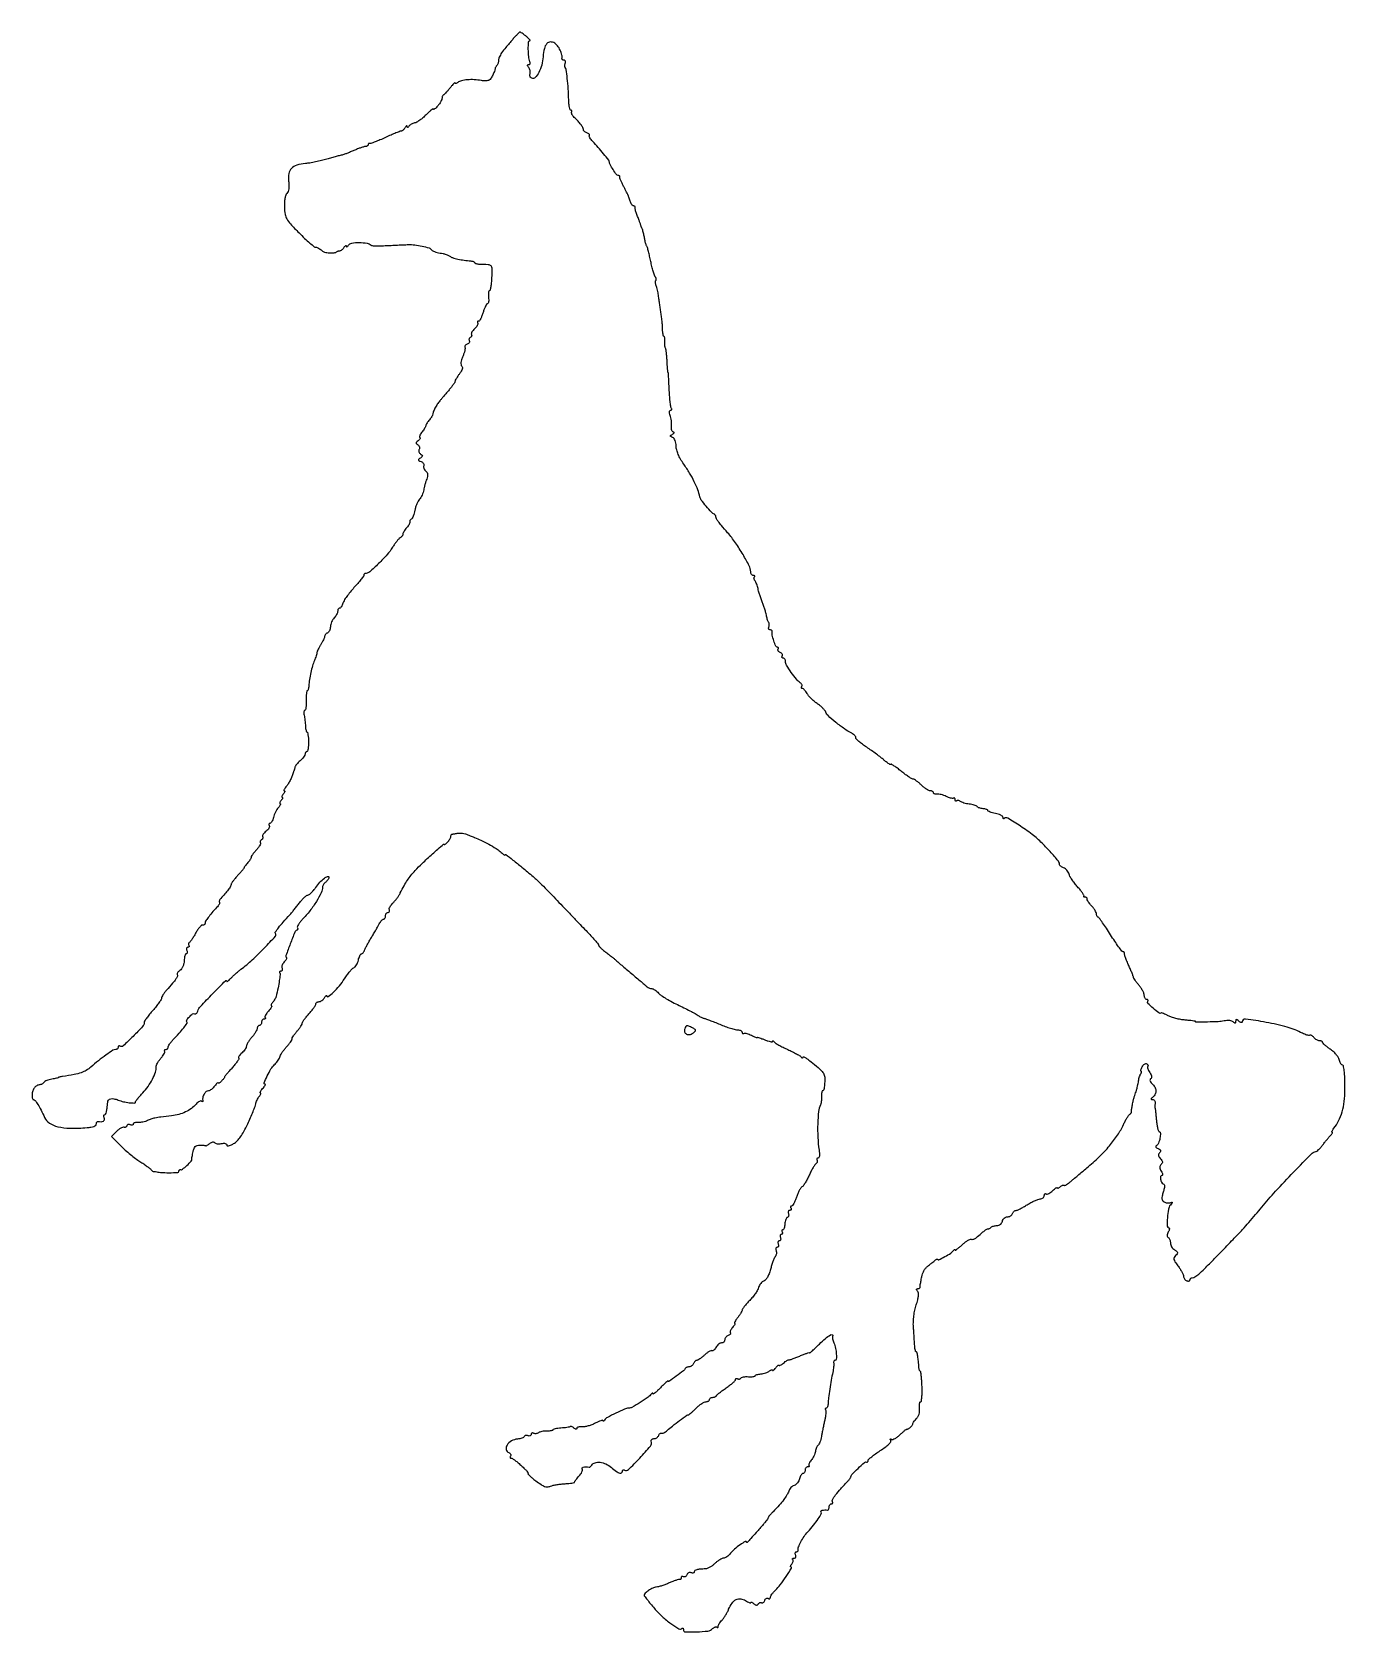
# Model space of a CAD drawing. Extents: x 0 to 604, y 0 to 736.
import ezdxf

# ---------------------------------------------------------------- set-up
doc = ezdxf.new("R2010")
doc.units = 0

msp = doc.modelspace()

# ---------------------------------------------------------------- linework, layer by layer
for points in [[(221.493075, 732.606122, 0.007434), (218.319656, 728.898052, 0.025098), (216.408269, 726.345843, 0.038581), (215.32931, 724.441561, 0.110034), (215, 722.963276, -0.040666), (214.944678, 722.284206, -0.035692), (214.779687, 721.591816, -0.03739), (214.537926, 720.98657, -0.082846), (214.25, 720.583333, 0.033879), (213.956582, 720.247209, 0.029163), (213.694942, 719.857813, 0.03024), (213.499239, 719.47525, 0.071008), (213.413633, 719.166667, -0.061835), (213.073602, 717.847903, -0.025152), (212.306035, 716.15712, -0.023495), (211.406945, 714.599231, -0.102964), (210.666866, 713.844523, -0.104353), (210.116894, 713.623564, -0.031156), (209.213469, 713.522157, -0.029757), (208.158791, 713.532715, -0.028238), (207.093924, 713.667566, 0.032211), (203.848959, 714.052349, 0.034725), (200.662824, 714.002023, 0.037341), (197.948739, 713.564405, 0.108784), (196.25, 712.741248, -0.035923), (195.769766, 712.415426, -0.086023), (195.367188, 712.267246, -0.184232), (195.110969, 712.314749, -0.261503), (195, 712.512414, 0.599311), (194.840982, 712.597431, 0.04319), (194.344432, 712.199832, 0.025787), (193.625689, 711.44017, 0.011933), (192.768279, 710.384859, -0.010181), (191.857491, 709.255787, -0.012792), (190.966445, 708.249511, -0.010974), (190.185584, 707.447873, -0.092064), (189.768279, 707.166667, 0.117239), (189.474136, 706.946394, 0.061631), (189.225682, 706.560051, 0.056164), (189.057135, 706.077734, 0.056053), (189, 705.569676, -0.100849), (188.870006, 704.931737, -0.027172), (188.4125, 703.999825, -0.026365), (187.765495, 702.975626, -0.024584), (187, 702, -0.016272), (186.231326, 701.16989, -0.036989), (185.5875, 700.608257, -0.077927), (185.163962, 700.383523, -0.51525), (185, 700.500391, 0.585856), (184.801571, 700.611616, 0.027898), (184.01824, 700.07017, 0.022335), (182.941042, 699.153156, 0.011142), (181.657837, 697.903401, -0.021121), (180.238241, 696.57496, -0.022337), (178.737007, 695.396951, -0.022656), (177.359818, 694.503752, -0.087384), (176.407837, 694.15005, 0.045342), (175.623552, 693.931276, 0.038427), (174.844613, 693.565071, 0.040128), (174.183579, 693.116224, 0.081581), (173.765313, 692.65005, -0.038493), (173.4795, 692.270495, -0.16518), (173.237444, 692.131577, -0.338761), (173.071329, 692.213805, -0.107228), (173, 692.5, 0.189978), (172.899504, 692.733713, 0.326258), (172.699833, 692.765625, 0.105059), (172.389216, 692.513614, 0.029038), (172.021162, 692, -0.033337), (171.600299, 691.423222, -0.03719), (171.12046, 690.929719, -0.040247), (170.653562, 690.578715, -0.129979), (170.286475, 690.462873, 0.082985), (169.751975, 690.347405, 0.003037), (167.821652, 689.566484, 0.005472), (165.5475, 688.601115, 0.003806), (163, 687.463471, -0.00702), (160.45495, 686.346487, -0.010368), (158.189063, 685.444625, -0.005946), (156.274529, 684.75407, -0.165309), (155.75, 684.750597, 0.108078), (155.464172, 684.780926, 0.138865), (155.220313, 684.681946, 0.133012), (155.057512, 684.465459, 0.095366), (155, 684.166667, -0.147066), (154.903923, 683.847085, -0.096899), (154.632812, 683.571534, -0.081175), (154.227878, 683.381724, -0.064687), (153.75, 683.310897, 0.067374), (153.035946, 683.201158, 0.010867), (151.692187, 682.77254, 0.011833), (150.123087, 682.192354, 0.01015), (148.5, 681.509698, -0.006716), (146.858592, 680.806029, -0.007173), (145.234375, 680.162522, -0.006857), (143.823462, 679.648837, -0.033), (143, 679.421404, 0.014552), (142.113074, 679.211303, 0.002119), (140.325, 678.724251, 0.002396), (138.21573, 678.129198, 0.002052), (136, 677.482778, -0.01289), (133.57649, 676.832394, -0.009244), (130.838048, 676.226001, -0.009344), (128.207383, 675.745272, -0.019778), (126.150802, 675.492056, 0.051111), (122.1936, 674.751136, 0.131966), (119.735973, 673.245575, 0.14869), (118.534877, 670.842647, 0.071466), (118.445763, 667.364905, -0.023463), (118.581411, 665.434508, -0.041839), (118.485382, 663.846366, -0.052792), (118.171335, 662.61393, -0.108018), (117.635576, 661.778433, 0.116943), (117.102865, 660.91455, 0.036492), (116.728336, 659.42788, 0.031536), (116.517229, 657.530142, 0.020729), (116.503418, 655.331431, 0.032639), (116.826191, 652.128173, 0.088762), (117.589676, 649.988496, 0.057244), (119.234364, 647.752383, 0.007988), (123.21807, 643.598618, 0.008521), (125.808343, 641.070391, 0.012399), (128.183856, 638.938344, 0.007971), (130.220538, 637.255, 0.170308), (130.947465, 637, -0.092471), (131.512492, 636.894602, -0.035438), (132.23872, 636.552991, -0.033593), (132.994071, 636.060598, -0.035151), (133.664591, 635.478266, 0.136283), (134.979575, 634.734927, 0.045586), (137.182356, 634.396385, 0.045476), (139.399549, 634.461816, 0.143916), (140.75, 635.042769, -0.093054), (140.908461, 635.130691, -0.017065), (141.231027, 635.225845, -0.017813), (141.621331, 635.311938, -0.015366), (142.036475, 635.375, 0.099975), (142.501306, 635.528684, 0.041895), (143.047022, 635.903906, 0.039269), (143.581755, 636.416825, 0.041023), (144.021162, 637, -0.029038), (144.389216, 637.513614, -0.105059), (144.699833, 637.765625, -0.326258), (144.899504, 637.733713, -0.189978), (145, 637.5, 0.16785), (145.093497, 637.254007, 0.336187), (145.285038, 637.209896, 0.115821), (145.579067, 637.434766, 0.030753), (145.927335, 637.916667, -0.217174), (147.446873, 638.909568, -0.037971), (150.944016, 639.172925, -0.039422), (154.503493, 638.88919, -0.15806), (156.424456, 637.908877, 0.189816), (156.842311, 637.72715, 0.004973), (158.908488, 637.675246, 0.009802), (161.372203, 637.68617, 0.006464), (164.2034, 637.79087, -0.000325), (167.143629, 637.935766, -0.000376), (169.944124, 638.069838, -0.000335), (172.316053, 638.180009, -0.002225), (173.5, 638.228926, -0.039687), (176.429452, 638.104375, -0.023629), (179.872832, 637.516579, -0.017932), (183.011034, 636.707961, -0.184341), (184.056195, 635.909074, 0.132621), (184.519115, 635.474767, 0.030035), (185.507553, 635.021731, 0.02908), (186.748895, 634.621948, 0.024672), (188.098141, 634.342693, -0.019597), (189.484362, 634.07042, -0.019953), (190.836596, 633.691756, -0.020191), (191.981636, 633.269479, -0.073726), (192.643461, 632.871972, 0.09805), (193.860658, 632.218681, 0.018646), (196.303209, 631.569366, 0.019513), (199.221662, 631.027683, 0.018055), (202.25, 630.698147, -0.034965), (202.920166, 630.602211, -0.051287), (203.485938, 630.418122, -0.064771), (203.87618, 630.180782, -0.227565), (204, 629.922816, 0.274991), (204.149467, 629.671601, 0.052558), (204.660937, 629.459955, 0.042791), (205.38788, 629.311238, 0.027265), (206.25, 629.257937, -0.013534), (210.204308, 629.122266, -0.198296), (211.432556, 628.524593, -0.184954), (211.926335, 627.215277, -0.011525), (211.807557, 623.002736, -0.011397), (211.637019, 620.703341, -0.018623), (211.375769, 618.766365, -0.013065), (211.071341, 617.244555, -0.349098), (210.769529, 617.002736, 0.325479), (210.509053, 616.81159, 0.045563), (210.356241, 616.119554, 0.03785), (210.307148, 615.150217, 0.022716), (210.388357, 614, -0.025819), (210.462377, 612.85011, -0.042804), (210.391622, 611.88125, -0.054762), (210.204937, 611.201076, -0.30756), (209.908969, 611, 0.255947), (209.521297, 610.787641, 0.024872), (208.971671, 609.825, 0.026688), (208.401193, 608.53262, 0.01781), (207.881854, 607, -0.019361), (207.357254, 605.467505, -0.028695), (206.770874, 604.175, -0.02796), (206.200486, 603.221693, -0.248882), (205.782695, 603, 0.111744), (205.481842, 602.931913, 0.183685), (205.30384, 602.745509, 0.158984), (205.280287, 602.464762, 0.08066), (205.417402, 602.133647, -0.204607), (205.486377, 601.677055, -0.060077), (205.221907, 601.002642, -0.049532), (204.708374, 600.240151, -0.035899), (204, 599.5, 0.033004), (203.288298, 598.76493, 0.046456), (202.765548, 598.017655, 0.055778), (202.484188, 597.363391, 0.215304), (202.539893, 596.935451, -0.128649), (202.648255, 596.582249, -0.100723), (202.584551, 596.18492, -0.089108), (202.357428, 595.803858, -0.07564), (202, 595.5, 0.089643), (201.649794, 595.185088, 0.095232), (201.440995, 594.773747, 0.09981), (201.405083, 594.330608, 0.109301), (201.54707, 593.923839, -0.159855), (201.644504, 593.519648, -0.122245), (201.498923, 593.085821, -0.095266), (201.121675, 592.686519, -0.064445), (200.569126, 592.388152, 0.053438), (200.008843, 592.101302, 0.083604), (199.612281, 591.734248, 0.115293), (199.436676, 591.348941, 0.190151), (199.499104, 591.001449, -0.171825), (199.607831, 590.499343, -0.023632), (199.419342, 589.429117, -0.024864), (199.060146, 588.137806, -0.018691), (198.542835, 586.75676, 0.023778), (197.977726, 585.200102, 0.049112), (197.717585, 583.933325, 0.067754), (197.747569, 582.963402, 0.156047), (198.078154, 582.321846, -0.171292), (198.361231, 581.72996, -0.098725), (198.289421, 580.934186, -0.065756), (197.848194, 579.941178, -0.029274), (197.02868, 578.76359, 0.014247), (196.25073, 577.714401, 0.017718), (195.591233, 576.69472, 0.016159), (195.102654, 575.813731, 0.114262), (194.984027, 575.342271, -0.133448), (194.841466, 574.854393, -0.013168), (194.169625, 573.819838, -0.015883), (193.282295, 572.613142, -0.011949), (192.234027, 571.342285, 0.00108), (191.07264, 569.995053, 0.000899), (189.843675, 568.557971, 0.000907), (188.723282, 567.238228, 0.002465), (187.935931, 566.298006, 0.032122), (186.822598, 564.764563, 0.022232), (185.758443, 562.90299, 0.021951), (184.925213, 561.090757, 0.06692), (184.586367, 559.78242, -0.096136), (184.462709, 559.398322, -0.017429), (184.077062, 558.752044, -0.018202), (183.56445, 558.017451, -0.015611), (182.973844, 557.28242, 0.019039), (182.391483, 556.54739, 0.022887), (181.90368, 555.812797, 0.022392), (181.554806, 555.167523, 0.122432), (181.473844, 554.78242, -0.127246), (181.387572, 554.390548, -0.020554), (181.002386, 553.703433, -0.021557), (180.468815, 552.915326, -0.017464), (179.832152, 552.116935, 0.033275), (179.240038, 551.324271, 0.049155), (178.841907, 550.553554, 0.061525), (178.674099, 549.911624, 0.233667), (178.803191, 549.530142, -0.206165), (178.929745, 549.212152, -0.114425), (178.822288, 548.801149, -0.079981), (178.487499, 548.354492, -0.049201), (177.97104, 547.945627, 0.029207), (177.221919, 547.39976, 0.211067), (177.025873, 547.0106, 0.231268), (177.189923, 546.626784, 0.034973), (177.878115, 546.111803, -0.08388), (178.354513, 545.676926, -0.094574), (178.637618, 545.126392, -0.100896), (178.687756, 544.53985, -0.109873), (178.5, 544, 0.109873), (178.312244, 543.46015, 0.100896), (178.362382, 542.873608, 0.094574), (178.645487, 542.323074, 0.08388), (179.121885, 541.888197, -0.035018), (179.809915, 541.373241, -0.23135), (179.973869, 540.989292, -0.210955), (179.777592, 540.599944, -0.029193), (179.028025, 540.053795, 0.027345), (178.270298, 539.505974, 0.275867), (178.141472, 539.15501, 0.237497), (178.384861, 538.836768, 0.021286), (179.335496, 538.424753, -0.071259), (179.978145, 538.066389, -0.086616), (180.445933, 537.561257, -0.10032), (180.669671, 536.991624, -0.136004), (180.616912, 536.444071, 0.109439), (180.529897, 535.862024, 0.069722), (180.672421, 535.189487, 0.064873), (181.012466, 534.532493, 0.067828), (181.505239, 533.995652, -0.081261), (182.093987, 533.318816, -0.107382), (182.365614, 532.550442, -0.085917), (182.322698, 531.609121, -0.036604), (181.96062, 530.396422, 0.014541), (181.56981, 529.271046, 0.008536), (181.164807, 527.904324, 0.008534), (180.806226, 526.522793, 0.014375), (180.558799, 525.351219, -0.037178), (180.269805, 524.236683, -0.026196), (179.78893, 523.034156, -0.026561), (179.203905, 521.926429, -0.049179), (178.599152, 521.109562, 0.06102), (177.984529, 520.237017, 0.025421), (177.36881, 518.932376, 0.024692), (176.843903, 517.452006, 0.029256), (176.501412, 516.008017, -0.023694), (176.192522, 514.638046, -0.028005), (175.768304, 513.379615, -0.028688), (175.298416, 512.377592, -0.131086), (174.860827, 511.913986, 0.054836), (174.491085, 511.625165, 0.072034), (174.230753, 511.285739, 0.089239), (174.114954, 510.950349, 0.166543), (174.16459, 510.670617, -0.219498), (174.190872, 510.313809, -0.032954), (173.887411, 509.642406, -0.031887), (173.395823, 508.848001, -0.022556), (172.75, 508.020989, 0.020716), (172.080104, 507.169625, 0.023668), (171.514062, 506.301724, 0.023729), (171.108589, 505.528818, 0.109355), (171, 505.038259, -0.110738), (170.906402, 504.620834, -0.050714), (170.616703, 504.140267, -0.046768), (170.194322, 503.675174, -0.047585), (169.695158, 503.29969, 0.069936), (169.055778, 502.772557, 0.015986), (168.140247, 501.706784, 0.016232), (167.155416, 500.398543, 0.015175), (166.234174, 499, -0.04327), (163.759161, 495.666175, -0.017017), (159.818389, 491.512747, -0.010571), (155.71996, 487.644651, -0.185938), (154.04638, 487, 0.07611), (153.646608, 486.938792, 0.089358), (153.307374, 486.76128, 0.100743), (153.080597, 486.497255, 0.127902), (153, 486.187335, -0.160335), (152.833425, 485.681231, -0.006832), (151.680269, 484.163048, -0.011125), (150.22868, 482.388079, -0.007632), (148.507298, 480.437335, 0.014358), (146.742238, 478.382023, 0.015739), (145.153464, 476.289405, 0.015318), (143.911647, 474.423729, 0.07251), (143.39889, 473.25, -0.034636), (143.09773, 472.388649, -0.046195), (142.702143, 471.660937, -0.054264), (142.27693, 471.154738, -0.193282), (141.891592, 471, 0.157559), (141.551535, 470.890114, 0.097239), (141.261905, 470.580357, 0.079205), (141.066371, 470.117724, 0.060524), (141, 469.571429, -0.084959), (140.886715, 468.909542, -0.037014), (140.52763, 468.09013, -0.035254), (140.007303, 467.25555, -0.039377), (139.391932, 466.534789, 0.058825), (138.765502, 465.740648, 0.035856), (138.214542, 464.67895, 0.035542), (137.813889, 463.531565, 0.051813), (137.641932, 462.475177, -0.045999), (137.495046, 461.501737, -0.050427), (137.174505, 460.602646, -0.056619), (136.739566, 459.903257, -0.134397), (136.25, 459.543201, 0.068439), (135.772106, 459.279886, 0.062812), (135.367188, 458.890592, 0.06667), (135.093008, 458.439826, 0.1037), (135, 457.996202, -0.090907), (134.894677, 457.421698, -0.018561), (134.490836, 456.465856, -0.018983), (133.930212, 455.375261, -0.016814), (133.266677, 454.284248, 0.015109), (132.597906, 453.193026, 0.016851), (132.021578, 452.1018, 0.016365), (131.594719, 451.144623, 0.080221), (131.462068, 450.569432, -0.049894), (131.365557, 449.994327, -0.011563), (131.085553, 449.052906, -0.011823), (130.710705, 447.979125, -0.011324), (130.280421, 446.908547, 0.03096), (129.411921, 444.475845, 0.016256), (128.621611, 441.36123, 0.016131), (128.018149, 438.113769, 0.024286), (127.722398, 435.25, -0.02425), (127.633423, 434.387837, -0.037853), (127.465525, 433.660937, -0.043601), (127.252092, 433.141428, -0.280486), (127.019815, 433, 0.36594), (126.794412, 432.809525, 0.015012), (126.63779, 431.678125, 0.020029), (126.539601, 430.225306, 0.012102), (126.534033, 428.5, -0.015809), (126.515676, 426.774866, -0.025979), (126.378395, 425.321875, -0.023977), (126.163482, 424.228558, -0.344973), (125.871635, 424, 0.294663), (125.616626, 423.835427, 0.075213), (125.476877, 423.339062, 0.05253), (125.462827, 422.61245, 0.030689), (125.590518, 421.75, -0.014887), (125.781555, 420.691613, -0.007602), (125.961449, 419.353125, -0.007546), (126.105162, 417.966905, -0.011235), (126.185281, 416.75, 0.020425), (126.274168, 415.69579, 0.032444), (126.44499, 414.806744, 0.034437), (126.662699, 414.157488, 0.301771), (126.90218, 413.996361, -0.351271), (127.142195, 413.801595, -0.015535), (127.350385, 412.672985, -0.020445), (127.511498, 411.22042, -0.012476), (127.588493, 409.496361, -0.017544), (127.561936, 407.772721, -0.028705), (127.404684, 406.320806, -0.028461), (127.161246, 405.243252, -0.334639), (126.838493, 405, 0.134058), (126.51874, 404.9127, 0.100462), (126.246307, 404.667268, 0.087279), (126.062985, 404.30014, 0.072377), (126, 403.867295, -0.126717), (125.854834, 403.303696, -0.031535), (125.339062, 402.494095, -0.030205), (124.611219, 401.613426, -0.026327), (123.75, 400.783176, 0.018781), (122.879443, 399.968898, 0.02237), (122.124219, 399.13595, 0.021881), (121.558216, 398.388325, 0.117692), (121.375, 397.915881, -0.016804), (121.308815, 397.528568, -0.014015), (121.213281, 397.122165, -0.014247), (121.104761, 396.755025, -0.036956), (121, 396.5, 0.019007), (120.889189, 396.255574, 0.008512), (120.761349, 395.926563, 0.008412), (120.637823, 395.573729, 0.01131), (120.538633, 395.25, -0.027732), (119.943697, 393.513921, -0.022441), (119.121663, 391.723749, -0.02291), (118.172031, 390.069628, -0.035675), (117.193013, 388.75, 0.024218), (116.669878, 388.077593, 0.054987), (116.359898, 387.514063, 0.119898), (116.303371, 387.150808, 0.389738), (116.467457, 387, -0.326309), (116.649751, 386.866855, -0.154009), (116.650832, 386.559375, -0.068547), (116.424056, 386.076392, -0.029225), (116, 385.5, 0.027963), (115.573717, 384.92363, 0.064878), (115.339608, 384.440625, 0.144806), (115.329078, 384.132287, 0.341777), (115.5, 384, -0.341777), (115.670922, 383.867713, -0.144806), (115.660392, 383.559375, -0.064878), (115.426283, 383.07637, -0.027963), (115, 382.5, 0.029225), (114.575944, 381.923608, 0.068547), (114.349168, 381.440625, 0.154009), (114.350249, 381.133145, 0.326309), (114.532543, 381, -0.402677), (114.689832, 380.848811, -0.117577), (114.618338, 380.485938, -0.053081), (114.284656, 379.922484, -0.023188), (113.732899, 379.25, 0.043777), (113.078875, 378.382444, 0.023116), (112.417482, 377.20625, 0.02282), (111.847346, 375.930904, 0.032558), (111.469503, 374.75, -0.030586), (111.137142, 373.696966, -0.042535), (110.705549, 372.807813, -0.049365), (110.244828, 372.183256, -0.212248), (109.832575, 372, 0.140518), (109.526037, 371.912117, 0.191264), (109.357264, 371.682774, 0.137904), (109.363419, 371.33359, 0.065561), (109.549392, 370.920083, -0.188122), (109.64567, 370.395979, -0.08168), (109.396501, 369.720143, -0.064318), (108.855761, 369.000921, -0.046695), (108.091679, 368.351661, 0.037068), (107.316933, 367.718572, 0.054132), (106.747381, 367.047051, 0.069177), (106.448004, 366.438409, 0.221669), (106.499582, 366.000676, -0.118976), (106.623491, 365.62264, -0.100653), (106.57271, 365.20408, -0.092279), (106.35408, 364.808968, -0.08213), (106, 364.5, 0.076419), (105.642974, 364.195529, 0.089521), (105.416872, 363.812777, 0.100753), (105.354726, 363.412896, 0.127414), (105.464952, 363.056708, -0.234816), (105.508765, 362.583378, -0.036678), (105.09504, 361.709786, -0.03428), (104.411306, 360.675585, -0.023685), (103.506951, 359.602001, 0.012076), (102.58212, 358.554448, 0.018559), (101.838591, 357.600354, 0.013429), (101.290513, 356.795821, 0.265801), (101.275687, 356.508615, -0.238422), (101.275661, 356.231807, -0.02049), (100.920045, 355.594818, -0.023542), (100.404199, 354.836299, -0.015951), (99.75, 354.020989, 0.008605), (99.079571, 353.210147, 0.012224), (98.514062, 352.465068, 0.008319), (98.071694, 351.829628, 0.148964), (98, 351.594324, -0.171529), (97.91277, 351.347533, -0.004003), (97.11875, 350.380581, -0.008411), (96.149691, 349.258465, -0.00555), (95, 348, 0.012706), (93.851003, 346.70557, 0.017048), (92.88125, 345.472544, 0.014229), (92.150008, 344.412575, 0.144861), (92, 343.905676, -0.141919), (91.756785, 343.066053, -0.017475), (90.669524, 341.472896, -0.018784), (89.163722, 339.577561, -0.012345), (87.297619, 337.507456, 0.041334), (86.87659, 336.982189, 0.059891), (86.605804, 336.453604, 0.077759), (86.514743, 336.0011, 0.210211), (86.630952, 335.702381, -0.273083), (86.717019, 335.368427, -0.050792), (86.470759, 334.7562, -0.041912), (85.9969, 334.013164, -0.026869), (85.333333, 333.233618, 0.010941), (83.108704, 330.782755, 0.020153), (81.426514, 328.680566, 0.021163), (80.27778, 326.973218, 0.138355), (80, 325.988569, -0.114082), (79.917413, 325.631315, -0.127855), (79.688108, 325.36383, -0.119304), (79.343457, 325.230038, -0.091264), (78.93824, 325.25, 0.243925), (78.39748, 325.113499, 0.032742), (77.545576, 324.251608, 0.031766), (76.603777, 323.014272, 0.021626), (75.68824, 321.500155, -0.010209), (74.794953, 319.943668, -0.013794), (73.920653, 318.576692, -0.010772), (73.144238, 317.484874, -0.129078), (72.743769, 317.164745, 0.134504), (72.499867, 316.965471, 0.117223), (72.375723, 316.659091, 0.100517), (72.393771, 316.289286, 0.07626), (72.552786, 315.91459, -0.0892), (72.69049, 315.565419, -0.168006), (72.650126, 315.268661, -0.177249), (72.438454, 315.070735, -0.100587), (72.090402, 315, 0.172457), (71.747127, 314.877971, 0.149855), (71.53372, 314.559375, 0.105471), (71.493584, 314.074174, 0.059765), (71.638374, 313.5, -0.048926), (71.796623, 312.92515, -0.089241), (71.793153, 312.439955, -0.138688), (71.635011, 312.121387, -0.210985), (71.356989, 311.99772, 0.277156), (71.018398, 311.79319, 0.047213), (70.718016, 311.067189, 0.039889), (70.491359, 310.045019, 0.025552), (70.385193, 308.83316, -0.047694), (70.20907, 307.502614, -0.044703), (69.782458, 306.198991, -0.047535), (69.175025, 305.088707, -0.086166), (68.458194, 304.345772, 0.035415), (67.807017, 303.794871, 0.058252), (67.35307, 303.235179, 0.082629), (67.148751, 302.752184, 0.260865), (67.240849, 302.425817, -0.313819), (67.361188, 301.753932, -0.043804), (66.621627, 300.457747, -0.025388), (65.095684, 298.478596, -0.005488), (62.25, 295.224553, 0.019931), (61.388554, 294.180096, 0.023378), (60.660531, 293.122912, 0.02319), (60.136264, 292.185529, 0.116098), (59.998616, 291.603977, -0.143412), (59.807892, 290.95572, -0.012183), (58.823451, 289.502418, -0.015358), (57.531144, 287.804107, -0.011281), (56, 286, 0.011179), (54.468844, 284.196622, 0.015247), (53.176549, 282.50054, 0.012036), (52.19117, 281.049438, 0.143777), (52.001384, 280.406093, -0.188622), (51.272758, 278.550288, -0.010692), (46.910663, 274.037084, -0.008429), (42.309738, 269.627368, -0.337197), (40.999874, 269.500078, 0.082605), (40.617823, 269.656558, 0.161211), (40.293713, 269.625423, 0.182293), (40.078276, 269.413969, 0.108954), (40, 269.059017, -0.099781), (39.918536, 268.654867, -0.098116), (39.68665, 268.311086, -0.097768), (39.340391, 268.080819, -0.0983), (38.933278, 268, 0.144114), (37.621367, 267.61385, 0.010428), (34.454825, 265.478182, 0.014759), (30.928202, 262.831886, 0.014004), (27.5, 259.936935, -0.049969), (25.391946, 258.401808, -0.051304), (23.039307, 257.331249, -0.033859), (19.782328, 256.475859, -0.009055), (14.5, 255.563498, 0.009607), (13.733284, 255.430199, 0.015534), (13.0875, 255.284151, 0.009337), (12.570295, 255.13981, 0.331381), (12.5, 255.045393, -0.343877), (12.42463, 254.948763, -0.004406), (11.624253, 254.755317, -0.010507), (10.661732, 254.552858, -0.006427), (9.518733, 254.352588, 0.027456), (8.331254, 254.092653, 0.031006), (7.227993, 253.711812, 0.032561), (6.344893, 253.274853, 0.123787), (5.906929, 252.849408, -0.05638), (5.599864, 252.458796, -0.0496), (5.200705, 252.12746, -0.052389), (4.77437, 251.900595, -0.095015), (4.388197, 251.824373, 0.104372), (2.964381, 251.515829, 0.099353), (1.757851, 250.65548, 0.090521), (0.895481, 249.318147, 0.070832), (0.466132, 247.642016, 0.03049), (0.417118, 246.629573, 0.049777), (0.51316, 245.776092, 0.067017), (0.724972, 245.187376, 0.279882), (1.03349, 245, -0.235824), (1.819384, 244.607507, -0.02122), (3.102994, 242.739255, -0.022306), (4.582354, 240.124988, -0.011712), (6.19703, 236.755937, 0.144455), (8.450461, 234.136492, 0.084629), (12.283507, 232.495134, 0.056292), (17.921059, 231.796673, 0.022174), (25.75, 232.059354, 0.022963), (27.536605, 232.28167, 0.049483), (28.871945, 232.649229, 0.07281), (29.721169, 233.127435, 0.232188), (30, 233.695508, -0.056323), (30.055416, 234.185896, -0.084904), (30.220312, 234.582019, -0.113533), (30.46449, 234.82398, -0.179734), (30.75, 234.881579, 0.044367), (32.235429, 234.780524, 0.123113), (33.238128, 235.053437, 0.208694), (33.693162, 235.653772, 0.152032), (33.638374, 236.5, -0.042672), (33.472353, 237.074941, -0.079011), (33.453873, 237.559375, -0.127732), (33.578668, 237.877671, -0.240231), (33.81858, 238, 0.288955), (34.278034, 238.289712, 0.050894), (34.638266, 239.295499, 0.030704), (34.947521, 240.986959, 0.008231), (35.228639, 243.706967, -0.155852), (35.662217, 244.744774, -0.164028), (36.608744, 245.313023, -0.104916), (38.080136, 245.322514, -0.043263), (40, 244.751504, 0.036996), (42.433259, 243.994527, 0.029398), (45.146517, 243.531941, 0.023503), (47.510391, 243.382607, 0.414918), (48.008674, 243.866268, -0.16046), (48.142953, 244.255887, -0.007419), (49.018595, 245.372707, -0.011677), (50.124639, 246.677539, -0.008056), (51.434522, 248.10465, 0.037471), (53.806224, 251.014842, 0.033969), (55.804145, 254.340482, 0.035513), (57.166176, 257.543453, 0.093698), (57.522954, 260, -0.104292), (57.646461, 260.740766, -0.031991), (58.129015, 261.773796, -0.030466), (58.83222, 262.890761, -0.029103), (59.675979, 263.932073, 0.026356), (60.48816, 264.923239, 0.037282), (61.093243, 265.889991, 0.041295), (61.442749, 266.711682, 0.221835), (61.387473, 267.182073, -0.107817), (61.277696, 267.493624, -0.181686), (61.341545, 267.759734, -0.162125), (61.574441, 267.938409, -0.083432), (61.940983, 268, 0.097729), (62.345165, 268.079762, 0.097627), (62.688914, 268.307102, 0.098247), (62.919102, 268.646489, 0.100363), (63, 269.045455, -0.12378), (63.13735, 269.59177, -0.024607), (63.660937, 270.461655, -0.024667), (64.388646, 271.438338, -0.020778), (65.25, 272.398476, 0.00975), (68.091227, 275.42841, 0.018803), (70.223674, 277.979929, 0.01454), (71.716236, 280.029229, 0.361013), (71.65613, 280.677204, -0.356027), (71.571579, 281.508744, -0.044517), (72.784128, 283.033877, -0.043361), (74.27134, 284.347343, -0.306694), (75.185442, 284.385391, 0.210036), (75.55132, 284.334009, 0.113196), (75.958369, 284.556362, 0.078686), (76.347727, 285.029708, 0.04818), (76.652998, 285.686618, -0.103621), (77.9281, 287.788769, -0.005065), (83.578059, 293.711033, -0.003422), (89.424499, 299.634596, -0.668073), (90, 299.396117, 0.502675), (90.143854, 299.289185, 0.080878), (90.514062, 299.469731, 0.038416), (91.077439, 299.936551, 0.016945), (91.75, 300.632695, -0.018925), (92.630889, 301.537278, -0.00819), (93.867187, 302.676243, -0.008091), (95.223278, 303.846283, -0.010636), (96.5, 304.867007, 0.022456), (101.732954, 309.25735, 0.01524), (107.299323, 314.692183, 0.006563), (112.377846, 320.10277, 0.40116), (112.350682, 321.315985, -0.362204), (112.295512, 321.924691, -0.012767), (113.790676, 323.974678, -0.016616), (115.961946, 326.611263, -0.007305), (119, 329.960245, 0.013867), (119.761382, 330.82201, 0.004072), (120.882137, 332.186169, 0.004086), (122.118528, 333.742156, 0.004378), (123.300891, 335.282992, -0.018991), (124.461147, 336.706861, -0.024861), (125.631259, 337.910136, -0.023828), (126.674131, 338.792129, -0.163604), (127.300891, 339.006833, 0.166745), (127.909928, 339.219636, 0.027572), (128.857308, 340.053456, 0.027682), (129.902795, 341.201708, 0.021334), (130.915476, 342.560209, -0.034962), (132.812326, 344.965257, -0.046539), (134.866774, 346.841457, -0.088289), (136.384297, 347.61412, -0.503453), (137, 347.157628, -0.115144), (136.898266, 346.721717, -0.037253), (136.559375, 346.14732, -0.034875), (136.074028, 345.543717, -0.032793), (135.5, 345, 0.034968), (134.926003, 344.451561, 0.036095), (134.440625, 343.833972, 0.038617), (134.103016, 343.239847, 0.110332), (134, 342.778684, -0.110835), (133.400516, 340.107496, -0.027449), (131.250031, 336.137337, -0.027003), (128.247632, 331.79823, -0.025561), (124.742907, 327.72403, 0.022179), (123.724045, 326.555687, 0.032607), (122.9465, 325.437531, 0.034073), (122.462686, 324.495157, 0.244654), (122.499138, 324.001395, -0.088863), (122.634509, 323.65881, -0.10964), (122.627879, 323.316275, -0.118329), (122.48008, 323.027692, -0.116287), (122.216569, 322.83541, 0.198873), (121.28255, 321.889994, 0.005929), (119.204203, 316.607726, 0.004858), (117.212732, 311.207141, 0.289982), (117.430881, 310.235786, -0.264022), (117.509724, 309.949941, -0.058605), (117.322029, 309.457577, -0.046331), (116.938906, 308.864924, -0.02974), (116.394871, 308.252013, 0.057763), (115.856595, 307.57259, 0.056446), (115.483059, 306.782904, 0.061436), (115.32061, 306.00682, 0.112985), (115.411105, 305.371061, -0.066181), (115.536263, 304.846552, -0.113669), (115.480814, 304.402749, -0.152205), (115.257499, 304.110666, -0.155216), (114.909598, 304, 0.07874), (114.55179, 303.9433, 0.156682), (114.321565, 303.777145, 0.184999), (114.253471, 303.53009, 0.114664), (114.350842, 303.241343, -0.168964), (114.536366, 302.407028, -0.008907), (114.166577, 299.659226, -0.012833), (113.561514, 296.281447, -0.007975), (112.687242, 292.350882, -0.053608), (112.491024, 291.79957, -0.019716), (112.102811, 291.069058, -0.019278), (111.612517, 290.298119, -0.021935), (111.083724, 289.600882, 0.028027), (110.628893, 288.985748, 0.065064), (110.379439, 288.470259, 0.145285), (110.36884, 288.141238, 0.340975), (110.551869, 288, -0.494993), (110.688041, 287.821442, -0.067654), (110.473189, 287.31727, -0.036915), (109.947991, 286.568606, -0.017165), (109.165168, 285.675813, 0.028336), (108.377741, 284.736252, 0.043826), (107.821619, 283.835836, 0.053923), (107.5434, 283.092049, 0.264844), (107.65752, 282.675813, -0.108072), (107.822385, 282.418653, -0.250807), (107.792105, 282.19852, -0.178164), (107.566887, 282.047724, -0.059412), (107.166667, 282, 0.127718), (106.721743, 281.884466, 0.100747), (106.342708, 281.559375, 0.089419), (106.087877, 281.073075, 0.076226), (106, 280.5, -0.064853), (105.925306, 279.926543, -0.082425), (105.70625, 279.440625, -0.098894), (105.381354, 279.115568, -0.148195), (105, 279, 0.124164), (104.618522, 278.903785, 0.100671), (104.293391, 278.632812, 0.090501), (104.074685, 278.227504, 0.078495), (103.998779, 277.75, -0.11317), (103.846429, 277.08849, -0.022469), (103.2639, 276.013685, -0.022734), (102.455451, 274.798533, -0.019441), (101.498779, 273.594461, 0.018551), (100.542153, 272.394833, 0.022051), (99.734016, 271.193016, 0.021533), (99.149427, 270.135103, 0.115958), (99, 269.499448, -0.112847), (98.867842, 268.921343, -0.034119), (98.419427, 268.133972, -0.03226), (97.779974, 267.293524, -0.030091), (97.023581, 266.521341, 0.029052), (96.298701, 265.784395, 0.041983), (95.756851, 265.049204, 0.049118), (95.447593, 264.413973, 0.231109), (95.486705, 264.021511, -0.27436), (95.49499, 263.562125, -0.018735), (94.77984, 262.408605, -0.022586), (93.758441, 261.029881, -0.0147), (92.463124, 259.529466, 0.005481), (91.135954, 258.048259, 0.008301), (90.017293, 256.728305, 0.00394), (89.100489, 255.591225, 0.169258), (89, 255.302879, -0.149512), (88.923055, 255.051312, -0.015778), (88.559375, 254.547453, -0.018396), (88.074483, 253.964165, -0.013768), (87.5, 253.357143, -0.025006), (86.923239, 252.835357, -0.06144), (86.440625, 252.530986, -0.153161), (86.136582, 252.489385, -0.365827), (86, 252.651078, 0.518016), (85.860049, 252.749913, 0.100707), (85.542718, 252.558933, 0.038634), (85.042072, 252.022671, 0.015706), (84.443296, 251.222506, -0.036856), (83.748951, 250.372064, -0.03936), (82.951334, 249.652861, -0.042716), (82.171714, 249.153493, -0.121672), (81.550285, 249, 0.189188), (80.524505, 248.597462, 0.073807), (79.555739, 247.388482, 0.070194), (78.931624, 245.861627, 0.121949), (78.924575, 244.5, -0.052856), (78.969285, 244.16302, -0.281087), (78.880582, 244.00872, -0.276579), (78.701144, 244.015657, -0.051819), (78.434855, 244.231812, 0.250386), (78.020549, 244.357576, 0.074854), (77.378449, 244.126532, 0.055335), (76.623134, 243.603798, 0.035115), (75.86623, 242.845762, -0.055058), (73.699982, 240.842442, -0.048252), (71.05419, 239.2568, -0.04532), (67.989017, 238.127831, -0.037756), (64.576499, 237.482682, 0.003429), (59.682747, 236.90138, 0.017308), (56.965971, 236.463779, 0.030612), (55.109667, 235.978855, 0.039904), (53.490542, 235.300983, -0.043707), (52.564797, 234.92164, -0.027012), (51.423784, 234.633289, -0.026993), (50.256463, 234.469325, -0.043123), (49.25, 234.469946, 0.039723), (48.388276, 234.476328, 0.061922), (47.660938, 234.332154, 0.085038), (47.168968, 234.070351, 0.232058), (47, 233.725892, -0.190893), (46.877345, 233.416332, -0.145532), (46.559375, 233.231193, -0.097422), (46.074455, 233.209842, -0.054097), (45.5, 233.361626, 0.058774), (44.925775, 233.507635, 0.104118), (44.440625, 233.470739, 0.14927), (44.122159, 233.262206, 0.175443), (44, 232.924778, -0.13378), (43.90118, 232.56205, -0.129639), (43.631191, 232.294428, -0.110058), (43.224148, 232.166762, -0.07776), (42.744481, 232.200644, 0.144275), (42.110733, 232.162035, 0.040511), (41.199301, 231.745799, 0.03726), (40.197746, 231.084068, 0.031773), (39.247363, 230.247363), (37.005765, 228.005765), (41.316605, 223.633019, 0.016076), (43.290073, 221.755912, 0.0107), (45.664293, 219.728251, 0.010777), (48.055068, 217.857863, 0.020652), (50.063723, 216.480646, -0.008233), (51.807298, 215.347778, -0.010461), (53.376561, 214.242608, -0.008638), (54.64861, 213.27202, -0.08087), (55.111803, 212.7651, 0.047922), (55.39315, 212.413414, 0.050752), (55.73136, 212.129195, 0.056432), (56.073067, 211.949248, 0.126927), (56.361803, 211.91459, -0.017365), (56.624472, 211.940497, -0.017835), (56.885967, 211.9478, -0.017883), (57.112546, 211.937936, -0.068701), (57.25, 211.907709, 0.073568), (59.483319, 211.439226, 0.015953), (63.433509, 211.328602, 0.008434), (67.482878, 211.412731, 0.403231), (68, 211.949694, -0.072865), (68.056084, 212.3325, -0.11602), (68.220313, 212.618035, -0.144861), (68.4648, 212.761322, -0.141979), (68.75, 212.75, 0.256808), (69.609578, 212.907307, 0.015169), (71.683427, 214.704634, 0.015737), (73.639245, 216.623625, 0.231272), (73.924201, 217.516648, -0.072095), (73.923617, 217.853879, -0.005466), (74.063149, 218.757891, -0.00744), (74.258219, 219.836309, -0.005594), (74.503657, 221.016648, -0.037611), (74.94574, 222.490619, -0.108948), (75.529208, 223.374196, -0.129437), (76.363817, 223.844003, -0.063901), (77.579455, 224, -0.009569), (78.531832, 223.981771, -0.012959), (79.390692, 223.926562, -0.009933), (80.098052, 223.848454, -0.124496), (80.346305, 223.75, 0.259526), (80.567558, 223.723898, 0.027865), (81.050504, 223.954889, 0.028658), (81.632632, 224.319163, 0.019071), (82.257278, 224.798558, -0.049571), (82.90397, 225.234995, -0.079208), (83.531755, 225.454608, -0.109701), (84.048226, 225.433887, -0.191955), (84.387105, 225.182668, 0.169021), (84.778862, 224.864346, 0.052179), (85.527636, 224.678563, 0.045504), (86.468551, 224.633367, 0.0365), (87.476133, 224.750687, -0.036031), (88.516887, 224.872857, -0.07814), (89.314961, 224.783789, -0.125575), (89.812571, 224.50089, -0.203753), (90, 224.060041, 0.303231), (90.236955, 223.705251, 0.149334), (90.801478, 223.650523, 0.062107), (91.765236, 223.974063, 0.01897), (93.127474, 224.693464, 0.065539), (94.75585, 225.943487, 0.040854), (96.314757, 227.781038, 0.031627), (97.904952, 230.325088, 0.015061), (99.637808, 233.776599, 0.006065), (100.954083, 236.700178, 0.00741), (102.111047, 239.466734, 0.006316), (103.017784, 241.813964, 0.051186), (103.306946, 242.929068, -0.044904), (103.512142, 243.763273, -0.025907), (103.898593, 244.723177, -0.025722), (104.390307, 245.654048, -0.038849), (104.919057, 246.402469, 0.027387), (105.374143, 247.016302, 0.063216), (105.627055, 247.530725, 0.140458), (105.644037, 247.859631, 0.349044), (105.467457, 248, -0.448239), (105.321129, 248.164163, -0.090703), (105.450076, 248.5875, -0.044601), (105.859056, 249.231613, -0.020177), (106.5, 250, 0.017325), (107.148249, 250.768197, 0.03692), (107.58195, 251.4125, 0.066197), (107.759147, 251.847957, 0.490804), (107.641568, 252, -0.527509), (107.217804, 252.619449, -0.018155), (108.592628, 255.807401, -0.023694), (110.323549, 259.045959, -0.079175), (111.863887, 260.888718, 0.037191), (112.61857, 261.651723, 0.02586), (113.356116, 262.614186, 0.026183), (113.970962, 263.61748, 0.047879), (114.345918, 264.5, -0.051739), (114.75995, 265.454012, -0.018993), (115.529892, 266.707492, -0.01859), (116.481299, 268.023445, -0.021209), (117.488964, 269.206356, 0.015113), (118.450524, 270.307665, 0.019442), (119.262383, 271.378601, 0.017572), (119.863408, 272.306786, 0.135697), (120, 272.800817, -0.129239), (120.131418, 273.300756, -0.016357), (120.716463, 274.261841, -0.018309), (121.505039, 275.375491, -0.014276), (122.439023, 276.52739, 0.014781), (123.35956, 277.665053, 0.020818), (124.106058, 278.735173, 0.017665), (124.641316, 279.644234, 0.193272), (124.689023, 280.057312, -0.212279), (124.754408, 280.485592, -0.012462), (125.510213, 281.602848, -0.017085), (126.518474, 282.918581, -0.011617), (127.75, 284.347733, 0.013133), (128.994678, 285.801032, 0.017374), (130.045312, 287.191082, 0.01483), (130.833484, 288.386725, 0.139178), (131, 288.97335, -0.139981), (131.111796, 289.364851, -0.099953), (131.426029, 289.698422, -0.085253), (131.895991, 289.923069, -0.069061), (132.45031, 290, 0.100292), (133.080138, 290.127617, 0.054217), (133.774005, 290.514063, 0.050884), (134.422383, 291.080635, 0.055942), (134.919901, 291.75, -0.020109), (135.314762, 292.36927, -0.059903), (135.648701, 292.744305, -0.221128), (135.854894, 292.805472, -0.361343), (135.969591, 292.67742, 0.601712), (136.665301, 292.340932, 0.033374), (139.013121, 294.316814, 0.02859), (141.7856, 297.308887, 0.031256), (144.110709, 300.513518, -0.015686), (145.320461, 302.294987, -0.018865), (146.57081, 303.887419, -0.017826), (147.708418, 305.135778, -0.107847), (148.436091, 305.613849, 0.121169), (149.034824, 306.030152, 0.045419), (149.642453, 306.861279, 0.041651), (150.166706, 307.926747, 0.039471), (150.518348, 309.08354, -0.024708), (150.822265, 310.200725, -0.036229), (151.206895, 311.14329, -0.039898), (151.611633, 311.819076, -0.242445), (151.962824, 312, 0.167617), (152.316436, 312.121969, 0.054164), (152.718766, 312.514063, 0.046981), (153.102941, 313.080252, 0.037859), (153.407345, 313.75, -0.028815), (153.808883, 314.677601, -0.006973), (154.581281, 316.160937, -0.007131), (155.516844, 317.840233, -0.007033), (156.504146, 319.5, 0.003171), (157.531067, 321.196411, 0.002759), (158.585558, 322.985937, 0.002776), (159.521713, 324.615623, 0.008182), (160.140684, 325.75, -0.027204), (160.65415, 326.611416, -0.03492), (161.220902, 327.339063, -0.037494), (161.76056, 327.856415, -0.174063), (162.160515, 328, 0.173704), (162.480842, 328.114746, 0.093425), (162.753401, 328.440625, 0.073734), (162.937834, 328.926154, 0.054008), (163, 329.5, -0.070529), (163.081267, 330.073262, -0.086171), (163.318229, 330.559375, -0.100211), (163.670216, 330.884375, -0.137303), (164.083333, 331, 0.123589), (164.463892, 331.095525, 0.143191), (164.729617, 331.356462, 0.125286), (164.834644, 331.750058, 0.083504), (164.76217, 332.213489, -0.153129), (164.75133, 332.820576, -0.048783), (165.093578, 333.668741, -0.043447), (165.684273, 334.594659, -0.036569), (166.458382, 335.463489, 0.025222), (167.354574, 336.424558, 0.015612), (168.312147, 337.63615, 0.01565), (169.185161, 338.895124, 0.027044), (169.819139, 340, -0.009628), (171.578651, 343.329852, -0.020068), (173.100958, 345.838066, -0.022566), (174.696643, 348.02313, -0.016232), (176.662335, 350.317772, -0.01794), (179.855793, 353.567422, -0.006546), (184.597797, 357.942296, -0.001717), (189.6573, 362.457628, -0.646622), (190, 362.303434, 0.545872), (190.104403, 362.2363, 0.046159), (190.440625, 362.428866, 0.02926), (190.923908, 362.812446, 0.014003), (191.5, 363.357143, 0.032161), (192.074034, 364.010186, 0.032192), (192.559375, 364.73125, 0.03396), (192.89773, 365.413868, 0.098387), (193, 365.928571, -0.067305), (193.056153, 366.343835, -0.077632), (193.220313, 366.707743, -0.089042), (193.463713, 366.965717, -0.134599), (193.75, 367.076511, 0.012231), (194.157067, 367.128126, 0.002939), (194.829277, 367.234169, 0.003017), (195.599644, 367.36512, 0.002987), (196.370943, 367.505778, -0.060746), (197.273887, 367.564565, -0.026818), (198.464582, 367.433117, -0.02606), (199.727104, 367.156511, -0.031764), (200.870943, 366.763061, 0.001058), (201.914319, 366.330897, 0.001364), (202.874589, 365.938595, 0.001035), (203.681079, 365.613623, 0.012013), (204, 365.49469, -0.029777), (206.827991, 364.324086, -0.012874), (210.4487, 362.449477, -0.011972), (213.860512, 360.462183, -0.049941), (215.75, 359.02228, 0.013549), (216.613968, 358.258575, 0.027641), (217.339062, 357.717005, 0.039884), (217.851765, 357.432561, 0.545519), (218, 357.527994, -0.618869), (218.311243, 357.683146, -0.003527), (221.625546, 355.148031, -0.007775), (225.739817, 351.85099, -0.003733), (230.920304, 347.5, -0.014985), (232.758506, 345.834917, -0.003878), (235.617229, 343.042047, -0.003942), (238.828062, 339.805496, -0.004009), (241.969287, 336.536754, 0.000854), (245.272578, 333.055669, 0.000612), (248.976916, 329.17481, 0.000618), (252.51391, 325.487476, 0.00133), (255.25, 322.657247, -0.005928), (257.453538, 320.335548, -0.008959), (259.310938, 318.258045, -0.00443), (260.826718, 316.468434, -0.175232), (261, 315.989182, 0.19187), (261.168529, 315.566175, 0.013013), (262.101562, 314.631071, 0.017161), (263.313337, 313.55498, 0.011944), (264.75, 312.421552, -0.003147), (266.222774, 311.301097, -0.004197), (267.545313, 310.263919, -0.002973), (268.640254, 309.379579, -0.04249), (269, 309.030558, 0.035867), (269.386062, 308.645964, 0.001074), (271.11362, 307.162148, 0.00213), (273.160582, 305.426663, 0.001469), (275.493175, 303.477695, -0.001326), (277.885233, 301.480199, -0.001611), (280.11603, 299.59501, -0.001357), (281.983634, 297.99765, -0.011195), (282.814604, 297.25, 0.041879), (283.416778, 296.771603, 0.034957), (284.126798, 296.367188, 0.03633), (284.833223, 296.088924, 0.075797), (285.416441, 296, -0.112494), (286.034853, 295.859081, -0.034229), (286.8755, 295.381632, -0.032352), (287.772099, 294.700548, -0.030244), (288.595012, 293.894918, 0.061448), (289.787036, 292.865119, 0.012575), (292.143535, 291.372492, 0.013065), (294.989005, 289.768328, 0.011942), (298, 288.264007, -0.004418), (300.970836, 286.8352, -0.005569), (303.693697, 285.458034, -0.004485), (305.950636, 284.258938, -0.043763), (306.850882, 283.66292, 0.02732), (307.452328, 283.235671, 0.021853), (308.142496, 282.841125, 0.02236), (308.814972, 282.531969, 0.0509), (309.350882, 282.375257, -0.041592), (310.083426, 282.175738, -0.003219), (311.992547, 281.466953, -0.004386), (314.260149, 280.585604, -0.003335), (316.73013, 279.581427, 0.01043), (319.263474, 278.593143, 0.011961), (321.723495, 277.758294, 0.011132), (323.83435, 277.149053, 0.064771), (324.98013, 277, -0.050457), (325.753033, 276.921803, -0.070426), (326.406663, 276.688914, -0.090547), (326.846287, 276.345248, -0.183699), (327, 275.940983, 0.083929), (327.061925, 275.574673, 0.162667), (327.241374, 275.34223, 0.181316), (327.508687, 275.279045, 0.107145), (327.8217, 275.389805, -0.167523), (328.307726, 275.499312, -0.034119), (329.188777, 275.340295, -0.03247), (330.236041, 275.002873, -0.025498), (331.3217, 274.508125, 0.010783), (332.349212, 274.002861, 0.019542), (333.213249, 273.641243, 0.016587), (333.878416, 273.417767, 0.502239), (334, 273.508276, -0.491256), (334.130152, 273.608776, -0.010422), (335.028125, 273.353903, -0.01569), (336.157491, 272.968607, -0.008906), (337.5, 272.435553, 0.017679), (338.843736, 271.929115, 0.03221), (339.976373, 271.626993, 0.03911), (340.795721, 271.529778, 0.420043), (341.015313, 271.73658, -0.166205), (341.08696, 271.933193, -0.31213), (341.241942, 271.97891, -0.122039), (341.48091, 271.828715, -0.03455), (341.765313, 271.489497, 0.098244), (342.327703, 270.969466, 0.010043), (343.899811, 270.047625, 0.012231), (345.840034, 269.023196, 0.009469), (348, 268, -0.009469), (350.159966, 266.976804, -0.012231), (352.100189, 265.952375, -0.010043), (353.672297, 265.030534, -0.098244), (354.234687, 264.510503, 0.036566), (354.519124, 264.174004, 0.133439), (354.758058, 264.033804, 0.317083), (354.914696, 264.090766, 0.148304), (354.984687, 264.306704, -0.529024), (355.385237, 264.568344, -0.047096), (356.655991, 263.892672, -0.023958), (358.742307, 262.369199, -0.006161), (361.958783, 259.70938, -0.035867), (363.874019, 257.83365, -0.106305), (364.770795, 256.239054, -0.08299), (365.048482, 254.1929, -0.016553), (364.8125, 250.5, -0.039499), (364.71045, 249.925751, -0.055656), (364.524502, 249.440625, -0.070126), (364.28879, 249.108525, -0.206233), (364.036868, 249, 0.315903), (363.799011, 248.833061, 0.039749), (363.623428, 248.192187, 0.035132), (363.518392, 247.30407, 0.021574), (363.513812, 246.25, -0.018634), (363.515538, 245.123839, -0.01931), (363.432878, 244.014063, -0.019427), (363.287317, 243.062602, -0.074734), (363.088398, 242.5, 0.095671), (362.168678, 239.508577, 0.018727), (361.772579, 233.864722, 0.020424), (361.8245, 227.552806, 0.025866), (362.411353, 221.75, -0.020909), (362.585624, 220.182152, -0.048858), (362.551729, 219.003547, -0.078615), (362.33312, 218.25264, -0.290424), (361.934856, 218, 0.099699), (361.577851, 217.928099, 0.176632), (361.360255, 217.726548, 0.168733), (361.317782, 217.424461, 0.089977), (361.457295, 217.069098, -0.108659), (361.598687, 216.665676, -0.099724), (361.564306, 216.226662, -0.095416), (361.358971, 215.819618, -0.090184), (361.013679, 215.508454, 0.108193), (360.502949, 215.014084, 0.013213), (359.670982, 213.6862, 0.015157), (358.760413, 212.031108, 0.01197), (357.873656, 210.189356, -0.014349), (356.973607, 208.342526, -0.017506), (356.02312, 206.671556, -0.01618), (355.139781, 205.336572, -0.106697), (354.552493, 204.798919, 0.115471), (354.00567, 204.280603, 0.022949), (353.312406, 203.11441, 0.023171), (352.615801, 201.6504, 0.019755), (352.016145, 200.048919, -0.018748), (351.438862, 198.497695, -0.027672), (350.80834, 197.18937, -0.026432), (350.204811, 196.220862, -0.244896), (349.780923, 196, 0.136498), (349.489631, 195.918968, 0.19084), (349.327582, 195.70625, 0.140621), (349.329376, 195.38283, 0.067256), (349.5, 195, -0.093667), (349.646585, 194.618437, -0.171987), (349.593972, 194.29375, -0.173661), (349.34937, 194.076773, -0.095723), (348.952028, 194, 0.140985), (348.552834, 193.885156, 0.152578), (348.290338, 193.578353, 0.120928), (348.213287, 193.113391, 0.072613), (348.336834, 192.564608, -0.06966), (348.46972, 191.990116, -0.088783), (348.421532, 191.449424, -0.105167), (348.203876, 191.026766, -0.141924), (347.851689, 190.783896, 0.171356), (347.442178, 190.465307, 0.049709), (347.073671, 189.741431, 0.04367), (346.794508, 188.78596, 0.034757), (346.657866, 187.719995, -0.028027), (346.538565, 186.678433, -0.042912), (346.308724, 185.799789, -0.052012), (346.013465, 185.181552, -0.260792), (345.690983, 185.000706, 0.157842), (345.435434, 184.917726, 0.19106), (345.301162, 184.706457, 0.126971), (345.321881, 184.383223, 0.059313), (345.5, 184, -0.079467), (345.659353, 183.617748, -0.157566), (345.63462, 183.29375, -0.184509), (345.43288, 183.078784, -0.113538), (345.090402, 183, 0.172457), (344.747127, 182.877971, 0.149855), (344.53372, 182.559375, 0.105471), (344.493584, 182.074174, 0.059765), (344.638374, 181.5, -0.062927), (344.779282, 180.92599, -0.109632), (344.728935, 180.440625, -0.151303), (344.500163, 180.121579, -0.163532), (344.138374, 180, 0.163532), (343.776585, 179.878421, 0.151303), (343.547812, 179.559375, 0.109632), (343.497466, 179.07401, 0.062927), (343.638374, 178.5, -0.062927), (343.779282, 177.92599, -0.109632), (343.728935, 177.440625, -0.151303), (343.500163, 177.121579, -0.163532), (343.138374, 177, 0.165159), (342.777041, 176.877298, 0.151075), (342.549247, 176.555634, 0.10886), (342.500414, 176.06618, 0.062326), (342.64326, 175.487265, -0.072377), (342.794502, 174.816932, -0.053392), (342.7722, 174.055449, -0.053767), (342.590193, 173.322481, -0.076998), (342.267047, 172.737265, 0.063141), (341.819835, 171.97765, 0.011827), (341.216227, 170.476562, 0.012489), (340.592373, 168.676954, 0.011137), (340.033243, 166.778689, -0.025312), (339.389057, 164.800326, -0.039711), (338.619892, 163.18659, -0.047875), (337.793995, 162.029331, -0.137851), (336.977485, 161.492854, 0.09332), (336.252777, 161.103102, 0.052981), (335.546219, 160.396546, 0.050368), (334.962717, 159.503765, 0.058148), (334.602778, 158.553478, -0.067534), (334.140251, 157.398034, -0.021285), (333.152705, 155.816535, -0.020827), (331.888167, 154.126636, -0.021678), (330.503364, 152.571122, 0.010901), (329.16136, 151.127549, 0.015177), (328.029113, 149.77453, 0.011558), (327.159627, 148.614806, 0.156309), (327, 148.116667, -0.118399), (326.885743, 147.640921, -0.016383), (326.39118, 146.744519, -0.018018), (325.721025, 145.705764, -0.014382), (324.92742, 144.634859, 0.016088), (324.183078, 143.623233, 0.032557), (323.677383, 142.77399, 0.049309), (323.445154, 142.181322, 0.497227), (323.582407, 142, -0.441366), (323.720826, 141.848253, -0.094769), (323.609459, 141.462099, -0.045858), (323.238583, 140.872391, -0.020629), (322.652806, 140.168848, 0.035033), (322.065303, 139.420434, 0.051946), (321.67199, 138.686038, 0.066261), (321.511083, 138.070187, 0.231148), (321.640946, 137.692387, -0.221194), (321.749306, 137.395554, -0.145608), (321.614027, 137.05142, -0.08905), (321.226321, 136.704845, -0.046384), (320.643128, 136.41655, 0.068054), (320.014932, 136.071482, 0.062725), (319.482669, 135.562043, 0.066683), (319.122236, 134.972642, 0.104296), (319, 134.393011, -0.104294), (318.887911, 133.861485, -0.099034), (318.56971, 133.409197, -0.096624), (318.094327, 133.106079, -0.09402), (317.535184, 133, 0.113307), (316.895219, 132.853089, 0.055189), (316.181834, 132.404273, 0.050653), (315.508858, 131.74771, 0.051327), (314.98501, 130.971992, -0.037407), (314.513306, 130.229837, -0.058106), (313.992949, 129.679095, -0.07866), (313.505816, 129.386642, -0.238699), (313.1319, 129.418481, 0.23925), (312.676298, 129.456797, 0.03477), (311.814635, 129.034939, 0.033059), (310.792313, 128.349121, 0.022675), (309.725717, 127.44649, -0.016321), (308.646878, 126.509718, -0.02057), (307.587184, 125.718656, -0.019151), (306.664058, 125.137553, -0.131635), (306.150633, 125, 0.133837), (305.749922, 124.890784, 0.062366), (305.320036, 124.559375, 0.055245), (304.928057, 124.073745, 0.050619), (304.638374, 123.5, -0.076929), (304.310084, 122.92658, -0.064944), (303.806488, 122.440625, -0.066784), (303.211309, 122.111994, -0.093049), (302.614718, 122, 0.047935), (302.036083, 121.944399, 0.051772), (301.494115, 121.779688, 0.057994), (301.065548, 121.537509, 0.131338), (300.833333, 121.25, -0.122483), (300.005732, 120.187986, -0.007288), (296.742916, 117.705037, -0.005115), (293.376262, 115.272528, -0.608387), (293, 115.4673, 0.627037), (292.851364, 115.539223, 0.011226), (291.971875, 114.810528, 0.014006), (290.84322, 113.775056, 0.007416), (289.5, 112.432342, -0.011109), (288.155175, 111.107736, -0.022142), (287.023627, 110.132519, -0.027037), (286.195366, 109.549937, -0.583035), (285.984687, 109.664151, 0.137637), (285.91584, 109.893296, 0.31832), (285.758058, 109.95797, 0.141494), (285.519131, 109.824804, 0.038022), (285.234687, 109.490641, -0.084656), (283.756519, 108.049553, -0.011433), (280.121059, 105.662915, -0.009252), (276.345747, 103.402164, -0.131005), (274.837165, 103, 0.103197), (272.979882, 102.612542, 0.011178), (268.984067, 100.762121, 0.010467), (265.057447, 98.732962, 0.118232), (263.765313, 97.568958, -0.031345), (263.480807, 97.205999, -0.111307), (263.241942, 97.034889, -0.317512), (263.088786, 97.068332, -0.182115), (263.015313, 97.251943, 0.459829), (262.797964, 97.430759, 0.034796), (261.959087, 97.222695, 0.029191), (260.807755, 96.774747, 0.01565), (259.441155, 96.096458, -0.030127), (257.899398, 95.38607, -0.026207), (256.210631, 94.828055, -0.027084), (254.626293, 94.486095, -0.067039), (253.441155, 94.457002, 0.038176), (252.506077, 94.487889, 0.060666), (251.717089, 94.356933, 0.084289), (251.182985, 94.096394, 0.241743), (251, 93.740042, -0.180981), (250.889064, 93.443595, -0.242157), (250.626663, 93.338954, -0.113391), (250.202195, 93.480338, -0.03636), (249.657991, 93.868879, 0.034083), (249.111487, 94.262828, 0.049745), (248.579272, 94.524554, 0.062087), (248.135527, 94.630148, 0.22756), (247.87028, 94.536947, -0.145074), (247.525684, 94.349917, -0.010835), (246.465018, 94.148729, -0.014289), (245.166753, 93.96947, -0.010347), (243.712289, 93.841235, 0.014913), (242.289274, 93.702671, 0.024048), (241.090485, 93.490743, 0.020756), (240.179335, 93.243895, 0.327156), (240, 92.999147, -0.323133), (239.83828, 92.775039, -0.036158), (239.192187, 92.611204, -0.033107), (238.304119, 92.513238, -0.020268), (237.25, 92.509919, 0.030255), (236.108664, 92.483538, 0.028358), (234.953493, 92.320393, 0.029532), (233.946248, 92.056699, 0.080653), (233.293805, 91.720295, -0.069655), (232.754726, 91.427245, -0.062416), (232.135312, 91.279485, -0.065739), (231.532716, 91.292616, -0.10046), (231.043805, 91.472927, 0.088521), (230.645269, 91.630719, 0.167359), (230.306618, 91.58602, 0.177785), (230.080824, 91.346555, 0.101378), (230, 90.952028, -0.140985), (229.885156, 90.552834, -0.152578), (229.578353, 90.290338, -0.120928), (229.113391, 90.213287, -0.072613), (228.564608, 90.336834, 0.062558), (227.992303, 90.477769, 0.083372), (227.458446, 90.451129, 0.102783), (227.045696, 90.266279, 0.156348), (226.814608, 89.952444, -0.181196), (226.508526, 89.576266, -0.043052), (225.76613, 89.223827, -0.03881), (224.787076, 88.942722, -0.029946), (223.687112, 88.785308, 0.108809), (220.916046, 87.931053, 0.120541), (218.879679, 86.012097, 0.193414), (218.483401, 83.984825, 0.259425), (219.662014, 82.576203, -0.074543), (220.174969, 82.285753, -0.103896), (220.513664, 81.883411, -0.124152), (220.626162, 81.43466, -0.138925), (220.504365, 81.007063, 0.069815), (220.334937, 80.621647, 0.144551), (220.33896, 80.295825, 0.189938), (220.510791, 80.08109, 0.130872), (220.815291, 80, -0.147529), (221.362768, 79.834868, -0.012173), (222.596902, 78.971875, -0.015459), (224.03808, 77.840621, -0.011288), (225.569725, 76.5, -0.010186), (226.978107, 75.156197, -0.02038), (228.024246, 74.028125, -0.024322), (228.664299, 73.200599, -0.60642), (228.559727, 73, 0.649256), (228.476933, 72.81415, 0.019692), (229.261054, 72.008715, 0.017294), (230.489018, 70.921139, 0.008606), (232.11431, 69.625413, 0.015009), (234.528658, 67.880489, 0.062375), (236.126856, 67.066215, 0.099346), (237.474173, 66.864537, 0.078118), (238.922472, 67.166236, -0.03597), (240.150062, 67.531746, -0.013694), (241.904554, 67.86934, -0.013479), (243.838024, 68.133437, -0.016077), (245.672472, 68.274312, 0.012512), (247.331502, 68.389825, 0.020425), (248.728789, 68.580156, 0.015494), (249.81394, 68.808286, 0.346048), (250, 69.044928, -0.146559), (250.100218, 69.379487, -0.013409), (250.602486, 70.099797, -0.016437), (251.265448, 70.939021, -0.01214), (252.051016, 71.824384, 0.034947), (252.791384, 72.739635, 0.046494), (253.320349, 73.669146, 0.054663), (253.585284, 74.481557, 0.192214), (253.491999, 75.012946, -0.285138), (253.493009, 75.528873, -0.18564), (253.983479, 75.8988, -0.076038), (255.072236, 76.038171, -0.02715), (256.638197, 75.91459, 0.132613), (256.926893, 75.952523, 0.05717), (257.26864, 76.143032, 0.050997), (257.606863, 76.442482, 0.046913), (257.888197, 76.812202, -0.186783), (259.36845, 77.925352, -0.098955), (261.691091, 78.107355, -0.079405), (264.387426, 77.339177, -0.065967), (266.904847, 75.73352, 0.018161), (269.1958, 73.943768, 0.07749), (270.737019, 73.156615, 0.238264), (271.60195, 73.287583, 0.242786), (272, 74.059017, -0.094336), (272.06882, 74.420531, -0.172542), (272.263885, 74.643858, -0.173117), (272.555621, 74.693423, -0.095042), (272.898331, 74.562835, 0.343125), (274.732609, 74.760781, 0.01276), (279.925138, 80.044381, 0.013685), (284.824739, 85.587882, 0.260194), (285.240194, 87.779419, -0.132815), (285.213385, 88.243799, -0.144427), (285.427172, 88.641454, -0.120598), (285.861669, 88.908206, -0.077798), (286.448051, 89, 0.084009), (287.10819, 89.111704, 0.066072), (287.756882, 89.438938, 0.06623), (288.296271, 89.923028, 0.085382), (288.63617, 90.494256, -0.052445), (288.910348, 91.03241, -0.082433), (289.259616, 91.414545, -0.11433), (289.62499, 91.585726, -0.193368), (289.953341, 91.528837, 0.203761), (290.366696, 91.465706, 0.048198), (291.037418, 91.708095, 0.041956), (291.816537, 92.161424, 0.030752), (292.59937, 92.78458, -0.016687), (294.997499, 94.806247, -0.007575), (298.260934, 97.296954, -0.002679), (301.640555, 99.768324, -0.1578), (302.356355, 100, 0.17253), (302.658891, 100.107596, 0.006669), (303.583525, 100.88125, 0.011223), (304.661103, 101.850483, 0.00761), (305.846154, 103, -0.024017), (307.110431, 104.148324, -0.027293), (308.428125, 105.11875, -0.028031), (309.622227, 105.809057, -0.117565), (310.423077, 106, 0.061543), (311.026065, 106.074501, 0.079992), (311.536779, 106.29375, 0.097686), (311.878642, 106.618611, 0.155265), (312, 107, -0.140362), (312.109202, 107.381338, -0.099913), (312.416146, 107.70625, -0.085122), (312.8752, 107.925077, -0.068857), (313.416667, 108, 0.048968), (313.983289, 108.055626, 0.052342), (314.515104, 108.220313, 0.058488), (314.936478, 108.462547, 0.12921), (315.166667, 108.75, -0.113263), (315.483127, 109.171694, -0.007699), (316.650521, 110.12745, -0.010712), (318.097766, 111.225884, -0.007818), (319.75, 112.386001, 0.013848), (321.378111, 113.558746, 0.019705), (322.751562, 114.695375, 0.016132), (323.794969, 115.693047, 0.196352), (324, 116.195018, -0.119243), (324.073897, 116.500471, -0.186782), (324.273452, 116.677895, -0.153138), (324.574904, 116.694049, -0.075944), (324.930902, 116.542705, 0.091), (325.326597, 116.388284, 0.095688), (325.744094, 116.388376, 0.099589), (326.118382, 116.542027, 0.107704), (326.391991, 116.825238, -0.172012), (326.790807, 117.145464, -0.037108), (327.659116, 117.377998, -0.034644), (328.75876, 117.508604, -0.027101), (329.96109, 117.502315, 0.019194), (331.126045, 117.477805, 0.031648), (332.10732, 117.557091, 0.033767), (332.825549, 117.711234, 0.334689), (333, 117.942657, -0.286061), (333.158463, 118.196966, -0.037295), (333.778111, 118.445727, -0.034245), (334.63382, 118.653993, -0.02193), (335.648887, 118.783013, 0.03288), (336.762153, 118.949344, 0.027338), (337.916553, 119.267232, 0.028201), (338.944238, 119.677419, 0.064232), (339.648887, 120.123565, -0.034177), (340.168102, 120.497694, -0.08322), (340.603111, 120.676513, -0.185026), (340.879036, 120.637078, -0.272167), (341, 120.431315, 0.447487), (341.137556, 120.308394, 0.136503), (341.431283, 120.426935, 0.048246), (341.903296, 120.867836, 0.018874), (342.468197, 121.55887, -0.018204), (343.034968, 122.254092, -0.043857), (343.514453, 122.712356, -0.108478), (343.825907, 122.866279, -0.474067), (343.968197, 122.759787, 0.43932), (344.140209, 122.614908, 0.080985), (344.587681, 122.7482, 0.043671), (345.249641, 123.14357, 0.020603), (346.03242, 123.759787, -0.016168), (346.844132, 124.410521, -0.023701), (347.601389, 124.924194, -0.020793), (348.238158, 125.277925, -0.233107), (348.519552, 125.280021, 0.192049), (348.850786, 125.256428, 0.00599), (350.166347, 125.692903, 0.010909), (351.724801, 126.269119, 0.007249), (353.487131, 126.994484, -0.008066), (355.218127, 127.703645, -0.014165), (356.674345, 128.225929, -0.00858), (357.845067, 128.586638, -0.499352), (358, 128.470187, 0.640482), (358.127261, 128.411593, 0.00419), (359.339152, 129.466396, 0.008629), (360.809839, 130.814249, 0.004792), (362.558816, 132.505724, -0.017744), (365.306966, 135.029098, -0.039538), (367.602545, 136.696747, -0.22161), (368.472481, 136.795524, -0.476852), (368.67643, 136.25, 0.146947), (368.567269, 135.804589, 0.029707), (368.658398, 134.985938, 0.029003), (368.884607, 134.012124, 0.023602), (369.235167, 133, -0.043905), (369.976973, 130.539943, -0.036594), (370.336368, 127.832267, -0.034645), (370.312608, 125.559804, -0.39108), (369.706163, 124.999927, 0.169302), (369.422487, 124.901068, 0.120059), (369.213816, 124.632791, 0.091231), (369.114737, 124.228162, 0.060595), (369.144836, 123.75, -0.056404), (369.192941, 123.075671, -0.014547), (369.115916, 121.985938, -0.014617), (368.954463, 120.740237, -0.014406), (368.719883, 119.5, 0.010333), (368.017665, 115.946089, 0.006362), (367.331175, 111.737385, 0.00602), (366.784714, 107.771356, 0.022195), (366.581303, 105.25, -0.034085), (366.491128, 104.388248, -0.051141), (366.286234, 103.660938, -0.065404), (366.00731, 103.159246, -0.237511), (365.690983, 103, 0.116823), (365.422456, 102.936392, 0.185881), (365.265548, 102.763874, 0.155), (365.249143, 102.503515, 0.077391), (365.378762, 102.196168, -0.141988), (365.525332, 101.669612, -0.017634), (365.470235, 100.469275, -0.019655), (365.294368, 99.016107, -0.015101), (364.992532, 97.446168, 0.003302), (364.610096, 95.682513, 0.002143), (364.190144, 93.638638, 0.002154), (363.797222, 91.639321, 0.004088), (363.500991, 90.02579, -0.021134), (363.200471, 88.65394, -0.025935), (362.800687, 87.404927, -0.025858), (362.365661, 86.413089, -0.138928), (361.971491, 85.98238, 0.112588), (361.593503, 85.610089, 0.036908), (361.219976, 84.918112, 0.034608), (360.906037, 84.063399, 0.032856), (360.70644, 83.158642, -0.045598), (360.459257, 82.159713, -0.026704), (359.993726, 81.017785, -0.02654), (359.40096, 79.91594, -0.040388), (358.763338, 79.036567, 0.031726), (358.193509, 78.278639, 0.04727), (357.805721, 77.545918, 0.058665), (357.634128, 76.937992, 0.240298), (357.748818, 76.584515, -0.138407), (357.872742, 76.36314, -0.260311), (357.818924, 76.171701, -0.148406), (357.574658, 76.040545, -0.049566), (357.166667, 76, 0.127718), (356.721743, 75.884466, 0.100747), (356.342708, 75.559375, 0.089419), (356.087877, 75.073075, 0.076226), (356, 74.5, -0.063559), (355.926802, 73.926498, -0.081496), (355.711847, 73.440625, -0.098464), (355.393151, 73.115527, -0.150892), (355.019052, 73, 0.19525), (354.599056, 72.829491, 0.056003), (354.144583, 72.276151, 0.047276), (353.728413, 71.479175, 0.035227), (353.419638, 70.535835, -0.058261), (353.045875, 69.549719, -0.050398), (352.439575, 68.623091, -0.052995), (351.705188, 67.889586, -0.093162), (350.951738, 67.484682, 0.077191), (350.195761, 67.108808, 0.049461), (349.453617, 66.465313, 0.048544), (348.835538, 65.669945, 0.064157), (348.448827, 64.838769, -0.061304), (347.655678, 63.108367, -0.024819), (346.183791, 60.965509, -0.019991), (344.075252, 58.418386, -0.01033), (341.25, 55.398476, 0.009283), (340.387997, 54.480942, 0.01328), (339.660937, 53.633484, 0.009139), (339.092895, 52.907949, 0.162911), (339, 52.630405, -0.150614), (338.911818, 52.344304, -0.007477), (338.339063, 51.529881, -0.011504), (337.612024, 50.575244, -0.008016), (336.75, 49.530606, -0.004019), (333.514446, 45.796449, -0.010121), (331.081902, 43.144427, -0.007808), (329.268744, 41.304666, -0.665169), (329, 41.417298, 0.581997), (328.493041, 41.705307, 0.019139), (326.07188, 40.133584, 0.023733), (323.498295, 38.129956, 0.045554), (321.67742, 36.255049, -0.0336), (320.878459, 35.39209, -0.035669), (319.986053, 34.662421, -0.038205), (319.132726, 34.153546, -0.115852), (318.478942, 34, 0.109852), (317.779025, 33.844347, 0.027167), (316.736253, 33.285497, 0.026481), (315.584284, 32.498669, 0.023808), (314.478495, 31.56765, -0.027674), (313.350492, 30.632724, -0.028147), (312.132296, 29.833791, -0.02932), (310.998786, 29.26432, -0.093886), (310.176973, 29.080793, 0.010976), (307.649514, 28.943055, 0.044905), (306.13574, 28.689212, 0.090649), (305.294416, 28.296522, 0.242941), (305, 27.726345, -0.178929), (304.884452, 27.413794, -0.148527), (304.583685, 27.221997, -0.102563), (304.125356, 27.190613, -0.057655), (303.582759, 27.329869, 0.105007), (302.997935, 27.422544, 0.099159), (302.412722, 27.273265, 0.096433), (301.917467, 26.904756, 0.093374), (301.589822, 26.373476, -0.0726), (301.294276, 25.846786, -0.102382), (300.887412, 25.496761, -0.124032), (300.435748, 25.37681, -0.142543), (300.007063, 25.495635, 0.081847), (299.622228, 25.653933, 0.160356), (299.295825, 25.624118, 0.182842), (299.078957, 25.413498, 0.110022), (299, 25.059017, -0.071406), (298.943887, 24.668102, -0.10652), (298.779688, 24.365657, -0.132118), (298.535341, 24.199042, -0.145656), (298.25, 24.185773, 0.130072), (297.76905, 24.178134, 0.010443), (296.545312, 23.805669, 0.013548), (295.086787, 23.284087, 0.009977), (293.5, 22.630929, -0.012314), (291.824234, 21.950285, -0.011881), (290.096986, 21.344291, -0.011882), (288.551443, 20.883243, -0.041846), (287.532292, 20.695156, 0.084965), (285.928995, 20.254229, 0.03876), (284.032833, 19.180155, 0.035586), (282.422744, 17.92019, 0.212005), (282, 16.96799, 0.162064), (282.128668, 16.581452, 0.003416), (283.36384, 14.954981, 0.00756), (284.863551, 13.067653, 0.004978), (286.642861, 10.940231, 0.030682), (290.225858, 7.229056, 0.029809), (294.269277, 3.945741, 0.024687), (297.951844, 1.569399, 0.339482), (299.430684, 1.764018, -0.151425), (299.645941, 1.877408, -0.260249), (299.832763, 1.814472, -0.138451), (299.960659, 1.557306, -0.046622), (300, 1.136314, 0.401828), (300.968856, 0.125411, 0.019311), (306.087268, 0.10569, 0.022911), (311.256298, 0.523107, 0.166258), (313.461628, 1.604485, -0.045647), (314.004862, 2.056655, -0.065563), (314.561794, 2.34096, -0.085585), (315.046533, 2.424323, -0.198797), (315.380952, 2.285714, 0.093454), (315.617136, 2.124468, 0.238964), (315.818155, 2.13583, 0.196926), (315.955527, 2.314183, 0.066961), (316, 2.644772, -0.111545), (316.113232, 3.146019, -0.026347), (316.524944, 3.905011, -0.025836), (317.103005, 4.747486, -0.022935), (317.787044, 5.561439, 0.032763), (318.561006, 6.520002, 0.01651), (319.414041, 7.81994, 0.016322), (320.210361, 9.226773, 0.023279), (320.816292, 10.527719, -0.057854), (322.36821, 13.335597, -0.118992), (324.255761, 14.969299, -0.15063), (326.367268, 15.34819, -0.11515), (328.583248, 14.53741, 0.017647), (329.510908, 13.975339, 0.03482), (330.290079, 13.608667, 0.051326), (330.834653, 13.459316, 0.463442), (331, 13.599392, -0.370905), (331.122283, 13.741558, -0.127337), (331.414473, 13.711292, -0.058417), (331.868859, 13.478632, -0.025705), (332.410972, 13.073886, 0.042246), (333.090157, 12.600925, 0.118701), (333.641842, 12.437769, 0.164411), (334.096706, 12.565939, 0.104543), (334.480071, 12.967754, -0.076022), (334.793728, 13.33614, -0.089311), (335.187544, 13.569839, -0.100739), (335.598571, 13.634744, -0.12804), (335.964314, 13.522055, 0.181806), (336.325959, 13.451043, 0.117611), (336.723339, 13.619023, 0.086703), (337.098457, 14.01075, 0.056149), (337.388152, 14.569126, -0.069662), (337.691952, 15.11802, -0.099962), (338.106118, 15.486378, -0.123645), (338.56249, 15.618411, -0.148363), (338.992937, 15.504365, 0.086655), (339.377536, 15.350441, 0.165518), (339.704175, 15.389908, 0.179242), (339.921762, 15.615304, 0.103632), (340, 15.988732, -0.127394), (340.146621, 16.554856, -0.027574), (340.689708, 17.417297, -0.027074), (341.449142, 18.373417, -0.02301), (342.347941, 19.297749, 0.0436), (344.523728, 21.727748, 0.015284), (347.220762, 25.565742, 0.008245), (349.692498, 29.46052, 0.585849), (349.3901, 30, -0.359054), (349.247889, 30.117237, -0.134454), (349.268808, 30.394215, -0.060983), (349.485349, 30.826373, -0.026608), (349.868879, 31.342009, 0.050768), (350.246292, 31.904134, 0.066538), (350.462194, 32.483088, 0.082297), (350.492554, 32.989854, 0.171918), (350.324657, 33.342009, -0.131282), (350.180393, 33.591462, -0.259457), (350.234088, 33.806715, -0.154481), (350.496526, 33.954229, -0.051431), (350.940322, 34, 0.127746), (351.389338, 34.116623, 0.158048), (351.682075, 34.431445, 0.128612), (351.769945, 34.915043, 0.07271), (351.638374, 35.5, -0.055937), (351.488865, 36.074366, -0.100118), (351.516384, 36.559375, -0.147206), (351.710807, 36.877514, -0.184534), (352.031385, 37, 0.078527), (352.389238, 37.056551, 0.109246), (352.668034, 37.220313, 0.127615), (352.823902, 37.464445, 0.132372), (352.838518, 37.75, -0.145909), (352.94891, 39.167859, -0.029055), (354.009725, 41.508236, -0.030507), (355.52322, 44.006681, -0.036189), (357.253562, 46.155241, 0.017068), (359.90827, 49.205299, 0.025188), (362.003676, 52.068917, 0.021567), (363.434868, 54.466203, 0.331524), (363.303788, 55.362878, -0.424902), (363.310802, 55.748672, -0.125149), (363.890855, 56.065586, -0.06027), (364.993847, 56.210508, -0.041736), (366.25, 56.118421, 0.204797), (366.535673, 56.190576, 0.105904), (366.779688, 56.475411, 0.075993), (366.944979, 56.934422, 0.048526), (367, 57.5, -0.06887), (367.079345, 58.073318, -0.085131), (367.311086, 58.559375, -0.099915), (367.655173, 58.884374, -0.140337), (368.059017, 59, 0.10562), (368.415447, 59.076142, 0.180445), (368.629531, 59.287066, 0.163902), (368.664809, 59.60396, 0.085087), (368.514062, 59.977247, -0.285277), (368.516154, 60.921692, -0.02208), (370.014409, 63.101577, -0.021819), (372.362491, 65.946917, -0.009192), (375.75, 69.56892, 0.019156), (376.228568, 70.101499, 0.023312), (376.632812, 70.636457, 0.022767), (376.925765, 71.108987, 0.128054), (377, 71.394093, -0.196383), (377.435158, 72.459295, -0.00885), (380.312961, 75.291632, -0.007615), (383.314932, 78.057621, -0.265586), (384.217111, 78.25, 0.123434), (384.515161, 78.231057, 0.141156), (384.770026, 78.358161, 0.123941), (384.940709, 78.618055, 0.083814), (385, 78.969271, -0.212568), (385.238439, 79.504783, -0.012384), (386.629665, 80.696304, -0.017025), (388.422133, 82.057294, -0.011569), (390.547797, 83.487426, 0.015853), (392.796458, 85.028453, 0.034034), (394.402678, 86.382846, 0.043318), (395.36762, 87.492783, 0.304583), (395.393289, 88.172663, -0.032101), (395.17053, 88.590902, -0.255223), (395.18628, 88.801749, -0.356029), (395.353896, 88.855883, -0.045504), (395.717922, 88.674334, 0.231166), (396.310999, 88.615292, 0.040126), (397.361922, 89.10407, 0.036467), (398.599618, 89.929991, 0.025351), (399.872431, 91.028523, -0.008611), (401.072786, 92.13673, -0.016403), (402.081277, 92.978403, -0.014745), (402.854282, 93.545793, -0.604366), (403, 93.469271, 0.451077), (403.115189, 93.367569, 0.091006), (403.410998, 93.460927, 0.044384), (403.861577, 93.75352, 0.019995), (404.399141, 94.210573, 0.022773), (404.912534, 94.728869, 0.036634), (405.294515, 95.219148, 0.042152), (405.518169, 95.624309, 0.303467), (405.482474, 95.833333, -0.33123), (405.455367, 96.06064, -0.023974), (405.817317, 96.626632, -0.026067), (406.360612, 97.313776, -0.016066), (407.065841, 98.065841, 0.059184), (407.866386, 99.082207, 0.061062), (408.396538, 100.247501, 0.058393), (408.645302, 101.552676, 0.046934), (408.61368, 102.982507, -0.027106), (408.542218, 104.139039, -0.0448), (408.622341, 105.113612, -0.058395), (408.824051, 105.793951, -0.300023), (409.136529, 106, 0.372297), (409.471911, 106.289905, 0.014251), (409.678911, 108.055594, 0.019457), (409.790361, 110.314743, 0.011715), (409.755357, 112.997768, 0.007167), (409.61891, 115.681003, 0.011849), (409.417645, 117.940598, 0.005517), (409.186343, 119.802938, 0.37413), (408.964286, 119.997768, -0.256255), (408.75098, 120.115932, -0.053585), (408.555961, 120.513407, -0.043907), (408.404592, 121.079432, -0.028834), (408.326523, 121.75, 0.010683), (408.099879, 124.590798, 0.018934), (407.77475, 126.917439, 0.014077), (407.402995, 128.706661, 0.3475), (407.031892, 129, -0.329422), (406.815136, 129.160193, -0.021943), (406.60887, 129.954688, -0.024805), (406.43893, 131.00418, -0.015339), (406.338729, 132.25, 0.002537), (406.251535, 133.843782, 0.001029), (406.11727, 136.014062, 0.001018), (405.963303, 138.347701, 0.001296), (405.81129, 140.5, -0.029686), (405.778948, 142.852179, -0.020634), (406.009539, 145.5, -0.020499), (406.461571, 148.147268, -0.02737), (407.099658, 150.5, 0.016035), (407.783831, 152.813819, 0.037771), (408.105783, 154.583846, 0.052572), (408.104955, 155.898032, 0.143177), (407.754653, 156.75, -0.033056), (407.359288, 157.317575, -0.161469), (407.274206, 157.694216, -0.283826), (407.446289, 157.920057, -0.091901), (407.877555, 158, 0.06625), (408.297888, 158.055939, 0.094521), (408.635496, 158.220313, 0.118556), (408.83834, 158.464482, 0.154667), (408.881579, 158.75, -0.031153), (408.850948, 159.073802, -0.024435), (408.856885, 159.426563, -0.025019), (408.895084, 159.755191, -0.054024), (408.963809, 160, 0.045707), (409.063421, 160.333463, 0.003676), (409.238159, 161.234375, 0.004938), (409.428418, 162.314532, 0.003771), (409.616, 163.5, -0.053694), (409.951116, 164.776797, -0.036967), (410.585917, 166.132709, -0.037288), (411.401892, 167.361184, -0.060489), (412.283769, 168.249649, 0.001268), (413.223902, 168.995734, 0.001067), (414.21617, 169.790773, 0.001076), (415.118992, 170.520519, 0.002979), (415.75, 171.039075, -0.026764), (416.230291, 171.39692, -0.061489), (416.632812, 171.598354, -0.136014), (416.890598, 171.616636, -0.356898), (417, 171.482891, 0.557982), (417.429702, 171.217724, 0.010466), (420.257286, 172.711203, 0.015552), (423.015155, 174.356759, 0.092284), (424.234687, 175.5, -0.029948), (424.518909, 175.841921, -0.095819), (424.758058, 176.014957, -0.280798), (424.909449, 175.9979, -0.225614), (424.984687, 175.84879, 0.574047), (425.15958, 175.752096, 0.022283), (425.918961, 176.251513, 0.020632), (426.935917, 177.053173, 0.010635), (428.14369, 178.134227, -0.021999), (429.427783, 179.232081, -0.029616), (430.686277, 180.100781, -0.029891), (431.772188, 180.673297, -0.188997), (432.384762, 180.705079, 0.101275), (432.894317, 180.643695, 0.054207), (433.519403, 180.764093, 0.050779), (434.156657, 181.033562, 0.055438), (434.706368, 181.419643, -0.003864), (437.056867, 183.461828, -0.01592), (438.527297, 184.640629, -0.022995), (439.537709, 185.328837, -0.138872), (440.142086, 185.5, 0.082756), (440.460521, 185.553068, 0.037405), (440.850592, 185.720312, 0.03571), (441.245335, 185.962989, 0.040722), (441.583333, 186.25, -0.093033), (442.005015, 186.538405, -0.035306), (442.679063, 186.779687, -0.033463), (443.467556, 186.944672, -0.034855), (444.260286, 187, 0.093383), (445.047208, 187.148264, 0.078202), (445.781969, 187.577332, 0.076288), (446.364628, 188.223331, 0.081639), (446.710251, 189, -0.077841), (447.043483, 189.764301, -0.072227), (447.60144, 190.4125, -0.075828), (448.291565, 190.84952, -0.103654), (449.009643, 191, 0.077181), (449.731746, 191.112133, 0.064994), (450.433294, 191.440625, 0.066773), (451.008927, 191.926527, 0.092758), (451.361626, 192.5, -0.056657), (451.659973, 193.073629, -0.058355), (452.076953, 193.559375, -0.064659), (452.543759, 193.889618, -0.122246), (452.988487, 194, 0.10498), (453.609025, 194.13174, 0.01165), (454.92631, 194.754606, 0.013779), (456.473899, 195.58513, 0.01075), (458.109097, 196.56887, -0.016785), (459.807239, 197.562769, -0.017524), (461.544368, 198.425415, -0.01748), (463.092343, 199.06338, -0.07031), (464.089225, 199.281674, 0.067611), (464.819577, 199.437498, 0.079447), (465.43871, 199.778778, 0.091722), (465.854043, 200.247084, 0.136485), (466, 200.771821, -0.064737), (466.062042, 201.249, -0.13655), (466.249263, 201.568531, -0.191414), (466.526502, 201.682852, -0.142563), (466.848556, 201.593597, 0.207146), (467.319019, 201.52487, 0.048745), (468.079836, 201.811999, 0.042244), (468.962636, 202.344448, 0.030726), (469.848556, 203.073536, -0.015505), (470.67484, 203.796806, -0.032504), (471.368013, 204.294839, -0.053706), (471.845014, 204.525686, -0.518774), (472, 204.41651, 0.344504), (472.118196, 204.265325, 0.143176), (472.394215, 204.276566, 0.06425), (472.826351, 204.487151, 0.027746), (473.342009, 204.868879, -0.034496), (473.888899, 205.26242, -0.050227), (474.422288, 205.522994, -0.062788), (474.867495, 205.626599, -0.225886), (475.135031, 205.531636, 0.310319), (475.448878, 205.473356, 0.027073), (476.210001, 205.862204, 0.02807), (477.141573, 206.475979, 0.017619), (478.161168, 207.290312, -0.001707), (479.474183, 208.409234, -0.000581), (481.388972, 210.025904, -0.000578), (483.507916, 211.806549, -0.000666), (485.533305, 213.5, 0.01817), (491.261559, 218.640571, 0.025254), (495.972802, 223.671615, 0.028315), (499.682096, 228.597076, 0.039243), (502.381594, 233.41847, -0.01247), (503.171896, 235.026084, -0.015404), (503.990653, 236.480768, -0.01381), (504.741795, 237.649888, -0.100784), (505.217004, 238.111803, 0.047542), (505.575541, 238.393145, 0.050861), (505.865548, 238.73136, 0.056732), (506.049504, 239.073081, 0.129093), (506.08541, 239.361803, -0.014868), (506.058178, 239.624472, -0.01527), (506.046918, 239.885967, -0.015178), (506.05097, 240.112852, -0.06025), (506.07431, 240.25, 0.025667), (506.117967, 240.430271, 0.000838), (506.254403, 241.160937, 0.001604), (506.411202, 242.023997, 0.001114), (506.583043, 243, -0.016046), (506.818595, 244.137802, -0.00909), (507.172825, 245.5, -0.009068), (507.580166, 246.861434, -0.014734), (507.980773, 248, 0.018456), (508.371923, 249.138685, 0.011469), (508.750197, 250.5, 0.011503), (509.062099, 251.862175, 0.020344), (509.247361, 253, -0.021677), (509.421003, 254.048824, -0.01868), (509.691764, 255.132812, -0.01909), (510.011987, 256.098136, -0.050424), (510.334338, 256.75, 0.032724), (510.593114, 257.229849, 0.069789), (510.713277, 257.632812, 0.135652), (510.682009, 257.893871, 0.304394), (510.523833, 258, -0.407822), (510.374331, 258.146268, -0.064962), (510.423003, 258.595727, -0.041898), (510.640723, 259.249745, -0.021576), (511.01499, 260.028008, -0.0501), (511.505264, 260.757856, -0.073026), (512.080078, 261.275772, -0.096627), (512.645585, 261.511488, -0.191242), (513.116704, 261.427873, -0.065568), (513.462985, 261.145249, -0.100019), (513.667058, 260.816797, -0.129257), (513.699034, 260.496452, -0.15825), (513.563024, 260.22969, 0.233766), (513.438891, 259.862638, 0.045045), (513.598824, 259.158032, 0.03947), (513.95534, 258.295936, 0.02726), (514.485377, 257.381973, -0.029811), (515.088687, 256.329333, -0.079156), (515.346467, 255.504327, -0.128623), (515.277535, 254.885741, -0.164049), (514.913608, 254.446607, 0.203728), (514.621708, 254.033612, 0.145508), (514.665033, 253.46221, 0.082204), (515.08943, 252.735722, 0.032018), (515.890592, 251.887302, -0.095114), (517.00156, 250.367139, -0.123953), (517.333962, 248.682471, -0.127269), (516.827566, 247.074056, -0.103414), (515.572942, 245.765313, 0.036527), (515.160985, 245.436631, 0.291332), (515.10189, 245.212109, 0.284284), (515.280663, 245.059305, 0.03542), (515.812858, 245.015313, -0.137082), (516.29925, 244.873272, -0.111171), (516.687773, 244.490436, -0.09491), (516.917051, 243.919854, -0.073684), (516.947704, 243.25, 0.010984), (516.891473, 242.543343, 0.012636), (516.869715, 241.867188, 0.011776), (516.879235, 241.295664, 0.068612), (516.932187, 241, -0.049571), (517.011485, 240.637156, -0.001671), (517.176582, 239.179237, -0.003145), (517.355103, 237.454337, -0.002185), (517.535986, 235.503785, 0.015604), (517.767967, 233.568579, 0.023002), (518.102049, 231.890411, 0.019768), (518.481536, 230.580735, 0.236117), (518.843304, 230.218899, -0.327869), (519.408414, 229.419571, -0.042231), (519.180226, 227.20472, -0.043241), (518.545777, 224.943143, -0.16017), (517.628996, 223.803795, 0.119761), (517.310034, 223.466066, 0.2492), (517.299483, 223.114345, 0.146189), (517.625135, 222.763928, 0.041344), (518.303548, 222.437012, -0.046476), (519.082792, 222.051622, -0.171485), (519.422517, 221.630612, -0.197014), (519.397555, 221.129388, -0.063565), (518.991006, 220.489163, 0.077678), (518.588337, 219.813862, 0.133494), (518.512231, 219.167564, 0.113149), (518.77504, 218.497032, 0.046664), (519.401197, 217.74166, -0.040229), (520.060135, 216.967207, -0.127546), (520.304752, 216.338105, -0.156328), (520.189395, 215.747904, -0.070675), (519.710755, 215.110755, 0.076012), (519.222567, 214.446324, 0.126959), (519.065753, 213.774673, 0.099354), (519.241176, 212.994811, 0.034747), (519.783514, 211.975041, -0.03211), (520.191868, 211.216864, -0.068221), (520.38438, 210.580168, -0.13223), (520.340621, 210.167114, -0.309971), (520.096958, 210, 0.344226), (519.497108, 209.53152, 0.103379), (519.449206, 208.293761, 0.082591), (519.916788, 206.938188, 0.190268), (520.729257, 206.256914, -0.21858), (521.134211, 205.878038, -0.099174), (521.274804, 205.149221, -0.05506), (521.141548, 204.016909, -0.017659), (520.701585, 202.379334, 0.017936), (520.201619, 200.514293, 0.076772), (520.118111, 199.36926, 0.130639), (520.398886, 198.576149, 0.101402), (521.059701, 197.937133, 0.060272), (521.713567, 197.624404, 0.046057), (522.485649, 197.440634, 0.04712), (523.253278, 197.404183, 0.076678), (523.891444, 197.533397, -0.021558), (524.61553, 197.76512, -0.471778), (524.77496, 197.652496, -0.186036), (524.684071, 197.352003, -0.007784), (523.970817, 196.464836, 0.131928), (523.069241, 194.500984, 0.025661), (522.611112, 190.594224, 0.020746), (522.519128, 186.752046, 0.409212), (523.285184, 185.999652, -0.328237), (523.499094, 185.842416, -0.108475), (523.53484, 185.430225, -0.060457), (523.374916, 184.804866, -0.030075), (523.032479, 184.060688, 0.036372), (522.636834, 183.171591, 0.083248), (522.506013, 182.452102, 0.120421), (522.633048, 181.899449, 0.138779), (522.997296, 181.501671, -0.110832), (523.381865, 181.125516, -0.050379), (523.705456, 180.49633, -0.046459), (523.925717, 179.734651, -0.047197), (524, 178.949457, 0.083753), (524.13947, 178.122667, 0.053124), (524.556919, 177.23682, 0.051664), (525.170647, 176.429106, 0.064978), (525.895896, 175.832941, -0.027839), (526.900964, 175.124614, -0.183483), (527.210878, 174.605593, -0.206785), (527.079138, 174.049104, -0.036296), (526.359471, 173.216614, 0.083969), (525.715452, 172.310405, 0.171229), (525.619863, 171.453867, 0.091748), (526.094006, 170.365968, 0.014403), (527.463575, 168.458868, -0.019278), (528.434516, 167.078651, -0.021777), (529.254925, 165.681491, -0.021652), (529.843375, 164.444757, -0.10054), (530, 163.673711, 0.092382), (530.11201, 163.072654, 0.066757), (530.440625, 162.473691, 0.065057), (530.926581, 161.96754, 0.077508), (531.5, 161.638374, 0.055937), (532.074366, 161.488865, 0.100118), (532.559375, 161.516384, 0.147206), (532.877514, 161.710807, 0.184534), (533, 162.031385, -0.106775), (533.07983, 162.400946, -0.099449), (533.306148, 162.715469, -0.095948), (533.644342, 162.926327, -0.091806), (534.042206, 163, 0.143116), (535.297672, 163.366869, 0.035921), (537.025794, 164.654642, 0.019217), (539.620831, 167.075334, 0.003309), (544.329929, 171.882456, -0.00016), (547.021196, 174.664575, -0.000118), (550.009417, 177.750238, -0.000119), (552.840562, 180.670941, -0.000263), (555, 182.895285, 0.009147), (557.176508, 185.218409, 0.003615), (560.0875, 188.488926, 0.003576), (563.181811, 192.067739, 0.004471), (566, 195.43524, -0.013578), (572.373929, 202.775686, -0.007166), (580.657326, 211.551762, -0.002009), (589.269097, 220.34668, -0.200603), (590.83196, 221, 0.174061), (591.299159, 221.167724, 0.019735), (592.150498, 221.927768, 0.022006), (593.117992, 222.948709, 0.016204), (594.100433, 224.15836, -0.005334), (595.116052, 225.465945, -0.004969), (596.183297, 226.783059, -0.004957), (597.154919, 227.934654, -0.016766), (597.821429, 228.65836, 0.025996), (598.279231, 229.174233, 0.064192), (598.541303, 229.605893, 0.159793), (598.568706, 229.877571, 0.352167), (598.416441, 230, -0.406429), (598.265091, 230.147369, -0.107199), (598.334447, 230.514062, -0.05129), (598.644561, 231.077694, -0.023075), (599.157386, 231.75, 0.059739), (601.359139, 235.122061, 0.043597), (602.987006, 239.294728, 0.03992), (603.982309, 244.080941, 0.0329), (604.292251, 249.287804, 0.006061), (604.190584, 254.799594, 0.022034), (603.929497, 258.291706, 0.029317), (603.534419, 260.496556, 0.346685), (602.895604, 261, -0.232839), (602.595712, 261.147658, -0.040447), (602.242209, 261.693277, -0.036653), (601.900842, 262.45611, -0.025404), (601.624471, 263.360092, 0.083994), (601.153644, 264.433084, 0.032807), (600.175291, 265.728942, 0.031332), (598.909545, 267.021501, 0.03385), (597.522896, 268.110092, -0.013517), (596.178055, 269.080204, -0.019251), (595.042495, 270.018277, -0.015576), (594.17702, 270.841023, -0.195029), (594.006833, 271.25, 0.177049), (593.89922, 271.536264, 0.091318), (593.59735, 271.779688, 0.071856), (593.149997, 271.94452, 0.052438), (592.622445, 272, -0.086111), (592.00539, 272.107064, -0.043603), (591.286544, 272.437391, -0.041593), (590.583761, 272.919259, -0.048513), (590.009138, 273.48899, 0.040396), (589.484039, 274.026764, 0.055283), (588.928298, 274.411981, 0.068497), (588.425735, 274.600509, 0.196388), (588.064993, 274.540168, -0.177907), (587.632514, 274.45185, -0.02998), (586.792949, 274.631347, -0.029569), (585.787239, 274.975479, -0.022446), (584.729398, 275.465365, 0.051505), (577.768049, 278.210842, 0.022023), (568.012812, 280.481607, 0.013493), (558.53227, 281.988996, 0.453032), (557, 280.644953, -0.277475), (556.865692, 280.421568, -0.182113), (556.559375, 280.382188, -0.081626), (556.076429, 280.58371, -0.033644), (555.5, 281, 0.017585), (554.702449, 281.615869, 0.170126), (554.298227, 281.734457, 0.336698), (554.068247, 281.540272, 0.055064), (554, 280.922445, -0.048685), (553.944864, 280.357537, -0.296351), (553.75, 280.156899, -0.224188), (553.434714, 280.226509, -0.031765), (552.922737, 280.677263, 0.124418), (552.279926, 281.060693, 0.04764), (551.250889, 281.264003, 0.041938), (550.003316, 281.283998, 0.033693), (548.672737, 281.103053, -0.039938), (545.981775, 280.771245, -0.007863), (541.112491, 280.639134, -0.002245), (535.850966, 280.602779, -0.414923), (535.5, 280.952896, 0.379013), (535.444455, 281.015646, 0.000861), (534.108088, 281.176699, 0.004619), (532.578469, 281.344057, 0.002782), (530.761578, 281.515674, -0.022816), (528.727607, 281.79036, -0.017437), (526.533494, 282.268878, -0.017738), (524.506617, 282.862861, -0.039196), (523.022056, 283.488595, 0.01146), (521.844536, 284.063703, 0.017257), (520.791072, 284.505255, 0.012212), (519.91659, 284.812591, 0.237433), (519.641527, 284.770262, -0.331371), (518.698725, 284.790104, -0.015841), (516.121323, 286.929011, -0.015767), (513.686467, 289.224309, -0.347263), (513.581696, 290.132186, 0.099532), (513.704417, 290.46307, 0.176514), (513.649398, 290.74508, 0.16887), (513.42246, 290.933953, 0.090124), (513.059017, 291, -0.169847), (512.654976, 291.141328, -0.094436), (512.311086, 291.54181, -0.075028), (512.078516, 292.138902, -0.055469), (512, 292.844461, 0.091817), (511.832241, 293.750309, 0.029517), (511.265984, 295.000613, 0.028314), (510.457548, 296.346574, 0.028201), (509.501221, 297.594461, -0.010509), (508.543999, 298.756013, -0.014419), (507.7361, 299.842457, -0.011089), (507.117076, 300.770215, -0.142039), (507.001221, 301.167095, 0.089418), (506.920121, 301.612294, 0.004108), (506.364791, 303.057896, 0.006724), (505.665345, 304.767089, 0.004762), (504.836365, 306.667095, -0.007997), (504.019413, 308.573084, -0.011238), (503.356365, 310.300647, -0.007675), (502.860815, 311.753832, -0.132799), (502.836365, 312.25, 0.110714), (502.834731, 312.535866, 0.124838), (502.709452, 312.779688, 0.118762), (502.476995, 312.942625, 0.094009), (502.174537, 313, -0.232553), (501.695982, 313.235305, -0.005545), (500.157888, 315.276562, -0.011032), (498.398768, 317.779662, -0.007129), (496.46851, 320.75, 0.005031), (494.540746, 323.743925, 0.007485), (492.788382, 326.321354, 0.003742), (491.260962, 328.462888, 0.137424), (490.793973, 328.833333, -0.113007), (490.490118, 329.051426, -0.063279), (490.23323, 329.429506, -0.058169), (490.059119, 329.900325, -0.05957), (490, 330.394772, 0.112094), (489.857295, 331.023317, 0.026564), (489.339062, 331.972775, 0.026022), (488.611246, 333.025795, 0.023094), (487.75, 334.042125, -0.019933), (486.90652, 335.024832, -0.027316), (486.234375, 335.976705, -0.02655), (485.780624, 336.79341, -0.194456), (485.75, 337.230687, 0.155978), (485.751385, 337.52307, 0.142924), (485.583854, 337.774014, 0.108585), (485.260999, 337.942875, 0.066491), (484.833333, 338, -0.043937), (484.4209, 338.036313, -0.129038), (484.164151, 338.154776, -0.258269), (484.095696, 338.327999, -0.165553), (484.193565, 338.526899, 0.338848), (484.243894, 338.905997, 0.018581), (483.566483, 339.989898, 0.022579), (482.584911, 341.305808, 0.013882), (481.318917, 342.767422, -0.019307), (479.975864, 344.35242, -0.019045), (478.752632, 346.043364, -0.019313), (477.797109, 347.603428, -0.066354), (477.359271, 348.704688, 0.065588), (477.004885, 349.60002, 0.05204), (476.406816, 350.452332, 0.053464), (475.669103, 351.136994, 0.083685), (474.900586, 351.531553, -0.043667), (474.173375, 351.834402, -0.052812), (473.558297, 352.243932, -0.061577), (473.136346, 352.692477, -0.159292), (473, 353.109594, 0.13698), (472.70397, 354.16988, 0.034081), (471.658283, 355.657566, 0.017439), (469.658471, 357.957658, 0.002676), (465.5, 362.368965, 0.03631), (461.080729, 366.379539, 0.019676), (455.125133, 370.676593, 0.010589), (449.173804, 374.445167, 0.344962), (447.585283, 374.25195, -0.128986), (447.36332, 374.122243, -0.259027), (447.171927, 374.167991, -0.156544), (447.040756, 374.397784, -0.052078), (447, 374.78802, 0.230009), (446.768807, 375.264007, 0.049158), (445.971875, 375.772854, 0.04203), (444.84047, 376.232651, 0.029146), (443.5, 376.565978, -0.017508), (442.158732, 376.866558, -0.027082), (441.028125, 377.228251, -0.025377), (440.184469, 377.59947, -0.283643), (440, 377.898487, 0.251043), (439.854585, 378.169856, 0.05421), (439.365493, 378.42364, 0.044411), (438.667411, 378.625561, 0.029413), (437.839977, 378.737101, -0.031801), (436.96985, 378.858627, -0.033912), (436.141155, 379.088105, -0.036099), (435.463013, 379.382937, -0.114318), (435.089977, 379.703522, 0.130949), (434.676184, 380.036198, 0.026868), (433.792056, 380.372035, 0.026578), (432.691775, 380.660201, 0.022258), (431.5, 380.850692, -0.022608), (430.271386, 381.047955, -0.022332), (429.060472, 381.355945, -0.022865), (428.027459, 381.720714, -0.075391), (427.407991, 382.088399, 0.062999), (426.94137, 382.381161, 0.075217), (426.443474, 382.526678, 0.08815), (425.99221, 382.507871, 0.142937), (425.657991, 382.324657, -0.122915), (425.408224, 382.17467, -0.257487), (425.193285, 382.219996, -0.162272), (425.045964, 382.467333, -0.053916), (425, 382.89235, 0.069786), (424.939456, 383.324018, 0.144509), (424.758626, 383.608812, 0.189949), (424.490502, 383.704447, 0.130932), (424.1783, 383.610195, -0.161108), (423.701475, 383.496484, -0.036583), (422.869508, 383.629467, -0.03425), (421.886391, 383.933698, -0.027506), (420.876714, 384.388936, 0.031469), (419.802562, 384.863046, 0.027358), (418.626386, 385.224359, 0.028321), (417.523582, 385.432695, 0.069064), (416.698415, 385.426242, -0.051109), (416.048325, 385.397881, -0.078474), (415.498909, 385.51795, -0.107468), (415.132922, 385.760831, -0.195117), (415, 386.088484, 0.15697), (414.888101, 386.436136, 0.097356), (414.572727, 386.732242, 0.079407), (414.101673, 386.932132, 0.060783), (413.545455, 387, -0.113603), (412.815494, 387.16802, -0.029377), (411.75564, 387.762541, -0.028339), (410.595639, 388.602303, -0.025538), (409.495024, 389.595886, 0.019506), (408.405409, 390.603648, 0.021751), (407.278224, 391.485509, 0.021713), (406.260909, 392.147633, 0.097262), (405.593758, 392.38336, -0.097959), (404.858793, 392.644191, -0.012699), (403.442073, 393.535787, -0.014406), (401.800531, 394.697615, -0.011578), (400.101962, 396.037475, 0.01067), (398.457549, 397.339469, 0.016686), (396.983381, 398.38079, 0.010964), (395.744231, 399.157155, 0.282234), (395.364313, 399.152449, -0.266129), (395.013323, 399.137578, -0.022253), (394.194646, 399.608886, -0.024977), (393.214466, 400.303921, -0.016443), (392.15654, 401.194328, 0.017424), (390.783455, 402.3454, 0.006311), (388.75855, 403.885387, 0.00625), (386.497583, 405.516914, 0.007401), (384.319376, 407.000008, -0.013578), (382.347324, 408.37869, -0.020428), (380.713619, 409.694769, -0.016083), (379.485184, 410.841813, -0.24828), (379.319376, 411.376376, 0.180119), (379.242692, 411.821869, 0.055818), (378.830749, 412.377004, 0.047694), (378.191934, 412.943603, 0.03702), (377.402321, 413.43452, -0.033825), (374.08363, 415.468556, -0.016611), (370.139506, 418.47123, -0.012038), (366.541528, 421.551248, -0.128528), (365.490806, 423.144281, 0.090226), (365.053127, 423.931569, 0.024296), (364.089718, 424.995334, 0.023783), (362.858157, 426.116981, 0.022613), (361.505383, 427.136746, -0.02462), (360.104772, 428.201413, -0.020758), (358.730192, 429.458302, -0.021266), (357.571211, 430.712258, -0.053084), (356.870237, 431.742465, 0.028466), (356.342372, 432.606701, 0.035918), (355.7555, 433.336849, 0.038872), (355.194051, 433.853893, 0.168196), (354.772003, 434, -0.126787), (354.480177, 434.075209, -0.189038), (354.313804, 434.275696, -0.147497), (354.305867, 434.579437, -0.071827), (354.462015, 434.93854, 0.135359), (354.584951, 435.358942, 0.098917), (354.496573, 435.83975, 0.085648), (354.209585, 436.307993, 0.071112), (353.765122, 436.68854, -0.079904), (351.972364, 438.27864, -0.019733), (349.596731, 441.427714, -0.016863), (347.474855, 444.715495, -0.135673), (347, 446.433278, 0.065799), (346.92084, 447.032208, 0.083086), (346.688914, 447.539775, 0.099176), (346.344837, 447.879268, 0.146277), (345.940983, 448, -0.110022), (345.586502, 448.078957, -0.182842), (345.375882, 448.295825, -0.160356), (345.346067, 448.622228, -0.081847), (345.504365, 449.007063, 0.148363), (345.618411, 449.43751, 0.123645), (345.486378, 449.893882, 0.099962), (345.11802, 450.308048, 0.069662), (344.569126, 450.611848, -0.061252), (344.014336, 450.906882, -0.092131), (343.631568, 451.296958, -0.120855), (343.477508, 451.716845, -0.167719), (343.564761, 452.104785, 0.081024), (343.706147, 452.446915, 0.159409), (343.681142, 452.737031, 0.183429), (343.496196, 452.929696, 0.111209), (343.184017, 453, -0.306259), (342.490473, 453.468778, -0.018155), (341.58693, 455.97722, -0.024916), (340.893889, 458.58657, -0.096877), (340.866219, 460.25, 0.1528), (340.829845, 460.535466, 0.12165), (340.635524, 460.779688, 0.097132), (340.30626, 460.944024, 0.06742), (339.893011, 461, -0.145904), (339.515493, 461.112559, -0.152631), (339.269264, 461.411906, -0.118371), (339.200738, 461.866006, -0.070249), (339.32411, 462.402234, 0.049585), (339.483676, 462.984861, 0.052644), (339.520971, 463.575726, 0.058723), (339.438659, 464.087516, 0.127845), (339.238663, 464.428004, -0.093328), (338.977092, 464.810931, -0.023271), (338.704146, 465.521744, -0.022968), (338.463167, 466.378546, -0.021287), (338.294633, 467.27577, 0.029088), (338.065377, 468.399416, 0.009575), (337.601403, 470.021632, 0.009501), (337.016743, 471.805436, 0.010623), (336.384756, 473.5, -0.009758), (335.742734, 475.212426, -0.008203), (335.128027, 477.050251, -0.008296), (334.622033, 478.747231, -0.022549), (334.338429, 479.968939, 0.024793), (334.095017, 480.996561, 0.02171), (333.741917, 482.042529, 0.022289), (333.339381, 482.959753, 0.058718), (332.949418, 483.560948, -0.060961), (332.642087, 484.039422, -0.07426), (332.484431, 484.547401, -0.088058), (332.494958, 485.005462, -0.14775), (332.675343, 485.342009, 0.113033), (332.832285, 485.592176, 0.253554), (332.79734, 485.806715, 0.172529), (332.56848, 485.953729, 0.057388), (332.166667, 486, -0.146476), (331.717934, 486.134339, -0.095858), (331.328599, 486.514063, -0.080512), (331.057482, 487.080972, -0.064581), (330.951968, 487.75, 0.111372), (330.255447, 490.486134, 0.015625), (327.429894, 495.62955, 0.018716), (323.931224, 501.075703, 0.025829), (320.368129, 505.66579, -0.00294), (317.511259, 509.017509, -0.015862), (316.028062, 510.896338, -0.027106), (315.215875, 512.129696, -0.132808), (315, 512.928098, 0.074774), (314.944102, 513.299791, 0.060707), (314.779688, 513.668154, 0.062092), (314.536831, 513.977801, 0.088436), (314.25, 514.176258, -0.098783), (312.891111, 515.158285, -0.012547), (310.489071, 517.880497, -0.011826), (308.216939, 520.723498, -0.113079), (307.580396, 522.128456, 0.039331), (306.629479, 525.450068, 0.024808), (305.031759, 529.155957, 0.022269), (302.852279, 533.13424, 0.017039), (300.13426, 537.284703, -0.023358), (298.702668, 539.532217, -0.030472), (297.621508, 541.717007, -0.034251), (296.927048, 543.743654, -0.05882), (296.670883, 545.508445, 0.03497), (296.530894, 546.953793, 0.053325), (296.191339, 548.166468, 0.066138), (295.691632, 549.056383, 0.14109), (295.067645, 549.527536, -0.023352), (294.246753, 549.887353, -0.278046), (294.067584, 550.167741, -0.244122), (294.221947, 550.485138, -0.018839), (295.028025, 551.038482, 0.031888), (295.525224, 551.399221, 0.129796), (295.740814, 551.700423, 0.35294), (295.67674, 551.896726, 0.141674), (295.387513, 551.984687, -0.231353), (294.984273, 552.188743, -0.086619), (294.6866, 552.76783, -0.062789), (294.534322, 553.621133, -0.040151), (294.56364, 554.629202, 0.035464), (294.608987, 555.80844, 0.022374), (294.502694, 557.182498, 0.02244), (294.275651, 558.530878, 0.037926), (293.950877, 559.629202, -0.026), (293.618302, 560.662694, -0.078999), (293.543606, 561.394815, -0.160703), (293.713222, 561.826134, -0.222947), (294.083768, 562, 0.124253), (294.423937, 562.08586, 0.18837), (294.619096, 562.315715, 0.149363), (294.631288, 562.663613, 0.073148), (294.453787, 563.074774, -0.103613), (294.17789, 563.837493, -0.007385), (293.893159, 566.088431, -0.010146), (293.645772, 568.806568, -0.007477), (293.478038, 571.824774, 0.002557), (293.343518, 574.767794, 0.004255), (293.196423, 577.245402, 0.000729), (293.045752, 579.417107, 0.393647), (292.956779, 579.5, -0.386961), (292.867803, 579.580987, -0.001618), (292.738126, 581.0068, -0.006352), (292.614102, 582.662675, -0.003824), (292.506982, 584.629531, 0.008182), (292.378789, 586.657588, 0.010665), (292.191602, 588.507962, 0.008471), (291.977136, 590.039926, 0.090833), (291.770425, 590.629531, -0.082173), (291.591581, 591.112873, -0.0236), (291.477313, 591.905237, -0.023065), (291.431382, 592.824753, -0.022666), (291.469835, 593.75, 0.024319), (291.502823, 594.612413, 0.040001), (291.436987, 595.339062, 0.049118), (291.295318, 595.854013, 0.310479), (291.082881, 596, -0.329185), (290.851818, 596.170613, -0.026089), (290.654465, 596.954687, -0.027362), (290.506887, 598.004187, -0.016862), (290.442959, 599.25, 0.014808), (290.367743, 600.843636, 0.005967), (290.174698, 603.014063, 0.005898), (289.911196, 605.347653, 0.007438), (289.60983, 607.5, -0.001804), (289.291989, 609.59763, -0.001639), (288.978745, 611.765625, -0.00164), (288.711257, 613.706805, -0.005287), (288.551279, 615, 0.018265), (288.387883, 616.088232, 0.01305), (288.129142, 617.292356, 0.013203), (287.821836, 618.428483, 0.027343), (287.510869, 619.293128, -0.038576), (287.266162, 620.024679, -0.046619), (287.156185, 620.740141, -0.053261), (287.184425, 621.339652, -0.159304), (287.367785, 621.701119, 0.150579), (287.535714, 622.018634, 0.086051), (287.542667, 622.456143, 0.072236), (287.391557, 622.944624, 0.058993), (287.099704, 623.407991, -0.08773), (286.690508, 624.148337, -0.01043), (286.117916, 625.941722, -0.012194), (285.528875, 628.122562, -0.009728), (284.997327, 630.5, 0.005786), (284.487108, 632.869614, 0.007532), (283.962319, 635.026086, 0.005799), (283.476344, 636.814152, 0.066361), (283.186288, 637.482419, -0.038121), (282.942928, 637.966499, -0.01807), (282.701042, 638.622042, -0.017791), (282.496257, 639.329479, -0.024027), (282.365156, 639.982419, 0.014205), (282.076869, 641.580157, 0.008361), (281.646407, 643.472739, 0.004308), (281.184697, 645.288667, 0.105595), (280.951511, 645.75, -0.057119), (280.860132, 645.894369, -0.014658), (280.747105, 646.146875, -0.014733), (280.634353, 646.444534, -0.014484), (280.538633, 646.75, 0.011252), (280.419918, 647.137615, 0.003407), (280.222594, 647.720312, 0.003411), (279.992413, 648.370709, 0.003708), (279.759567, 649, -0.000096), (279.488664, 649.716207, -0.000044), (279.136939, 650.646875, -0.000044), (278.767597, 651.62468, -0.000061), (278.437175, 652.5, -0.017535), (278.159948, 653.320701, -0.019325), (277.950809, 654.132812, -0.019109), (277.826398, 654.835683, -0.086609), (277.841241, 655.25, 0.119563), (277.832839, 655.535732, 0.125855), (277.693875, 655.779688, 0.11437), (277.441808, 655.94299, 0.086997), (277.116631, 656, -0.188758), (276.726808, 656.152602, -0.050505), (276.277695, 656.660938, -0.043804), (275.846272, 657.388649, -0.033266), (275.501153, 658.25, 0.000506), (275.207904, 659.148153, 0.000622), (274.932272, 659.985937, 0.000514), (274.698998, 660.689585, 0.004521), (274.592606, 661, 0.033871), (274.449294, 661.332504, 0.001711), (273.905852, 662.38125, 0.002735), (273.248404, 663.622852, 0.001977), (272.502482, 665, -0.012558), (271.784514, 666.39525, -0.016998), (271.211336, 667.692187, -0.014012), (270.808071, 668.782955, -0.149516), (270.794397, 669.25, 0.132123), (270.795779, 669.535454, 0.135785), (270.653398, 669.779688, 0.115208), (270.382411, 669.94348, 0.078728), (270.02568, 670, -0.241551), (269.246073, 670.399967, -0.014126), (267.704215, 672.680496, -0.019242), (266.329261, 675.039184, -0.106258), (265.92876, 676.44479, 0.154629), (265.68035, 677.080187, 0.002732), (263.32595, 679.962225, 0.007447), (260.795031, 682.934716, 0.009325), (258.356061, 685.61187, -0.022948), (257.573338, 686.519504, -0.036358), (256.999667, 687.370644, -0.04128), (256.673206, 688.067946, -0.29318), (256.749189, 688.415855, 0.267093), (256.818078, 688.67132, 0.125588), (256.645824, 688.980377, 0.073584), (256.234719, 689.303111, 0.038079), (255.643128, 689.58345, -0.046213), (255.014529, 689.893924, -0.052589), (254.482669, 690.30348, -0.05999), (254.118313, 690.74524, -0.14343), (254, 691.149195, 0.129569), (253.756669, 692.072432, 0.032009), (252.891644, 693.394465, 0.027259), (251.570691, 694.969441, 0.015108), (249.801227, 696.748749, -0.038146), (249.188279, 697.424663, -0.051184), (248.750632, 698.125756, -0.061827), (248.535509, 698.749181, -0.192929), (248.610244, 699.178379, 0.080557), (248.740357, 699.492402, 0.158863), (248.718194, 699.758649, 0.183758), (248.549646, 699.935415, 0.111897), (248.264666, 700, -0.32584), (247.923151, 700.248995, -0.025937), (247.619474, 701.395313, -0.027294), (247.383673, 702.929234, -0.016878), (247.266613, 704.75, 0.008319), (247.023495, 709.909259, 0.010597), (246.61946, 714.655724, 0.005794), (246.13887, 718.720043, 0.165515), (245.679128, 719.654205, -0.141698), (245.509635, 719.961622, -0.055228), (245.45488, 720.448423, -0.04889), (245.51006, 721.021233, -0.043194), (245.67589, 721.597766, 0.070249), (245.799262, 722.133994, 0.118371), (245.730736, 722.588094, 0.152631), (245.484507, 722.887441, 0.145904), (245.106989, 723, -0.067739), (244.69597, 723.055941, -0.100681), (244.373364, 723.220312, -0.127357), (244.189336, 723.464648, -0.153055), (244.164038, 723.75, 0.11768), (244.132362, 725.420814, 0.046431), (243.347313, 727.598245, 0.046382), (242.150558, 729.633653, 0.097388), (240.816345, 730.882621, 0.148332), (238.833052, 731.418149, 0.211159), (237.209612, 730.639954, 0.119661), (236.063447, 728.380278, 0.038797), (235.485786, 724.650719, -0.046302), (234.828363, 720.78957, -0.055451), (233.488644, 717.355612, -0.070774), (231.843076, 715.070368, -0.301632), (230.281878, 714.722075, -0.106394), (229.792951, 715.041287, -0.099389), (229.464199, 715.540583, -0.096054), (229.346646, 716.14327, -0.092139), (229.459782, 716.755791, 0.084165), (229.595449, 717.430342, 0.056271), (229.530895, 718.216938, 0.055029), (229.288056, 718.990301, 0.069743), (228.894808, 719.626748, -0.02549), (228.416051, 720.267418, -0.139745), (228.284359, 720.674195, -0.305079), (228.431986, 720.911339, -0.105833), (228.84617, 721, 0.140718), (229.219786, 721.107273, 0.152569), (229.465569, 721.393923, 0.121068), (229.537914, 721.828321, 0.072746), (229.422635, 722.341015, -0.066708), (228.871885, 724.659867, -0.023282), (228.68837, 728.09232, -0.014898), (228.765145, 731.439134, -0.398853), (229.356393, 732, 0.510717), (229.48148, 732.172854, 0.09167), (229.254543, 732.5875, 0.038814), (228.641456, 733.231016, 0.016377), (227.727129, 734, 0.006218), (226.727551, 734.76634, 0.009142), (225.82885, 735.4125, 0.005105), (225.060891, 735.932122, 0.147214), (224.835346, 736, 0.19714), (224.615529, 735.909826, 0.003621), (223.709511, 735.003048, 0.008345), (222.665475, 733.906886, 0.005408)], [(300.66643, 277.573113, 0.155778), (300.58395, 276.136159, 0.204123), (301.375983, 275.10386, 0.172106), (302.801271, 274.855149, 0.116335), (304.33541, 275.503307, 0.015868), (305.445834, 276.370649, 0.242916), (305.62924, 276.805223, 0.239515), (305.382322, 277.210302, 0.015454), (304.148317, 277.920623, 0.012831), (302.44224, 278.77812, 0.135712), (301.681609, 278.908922, 0.234505), (301.165629, 278.585313, 0.045918)]]:
    msp.add_lwpolyline(points, format="xyb", close=True)

doc.saveas('drawing.dxf')
